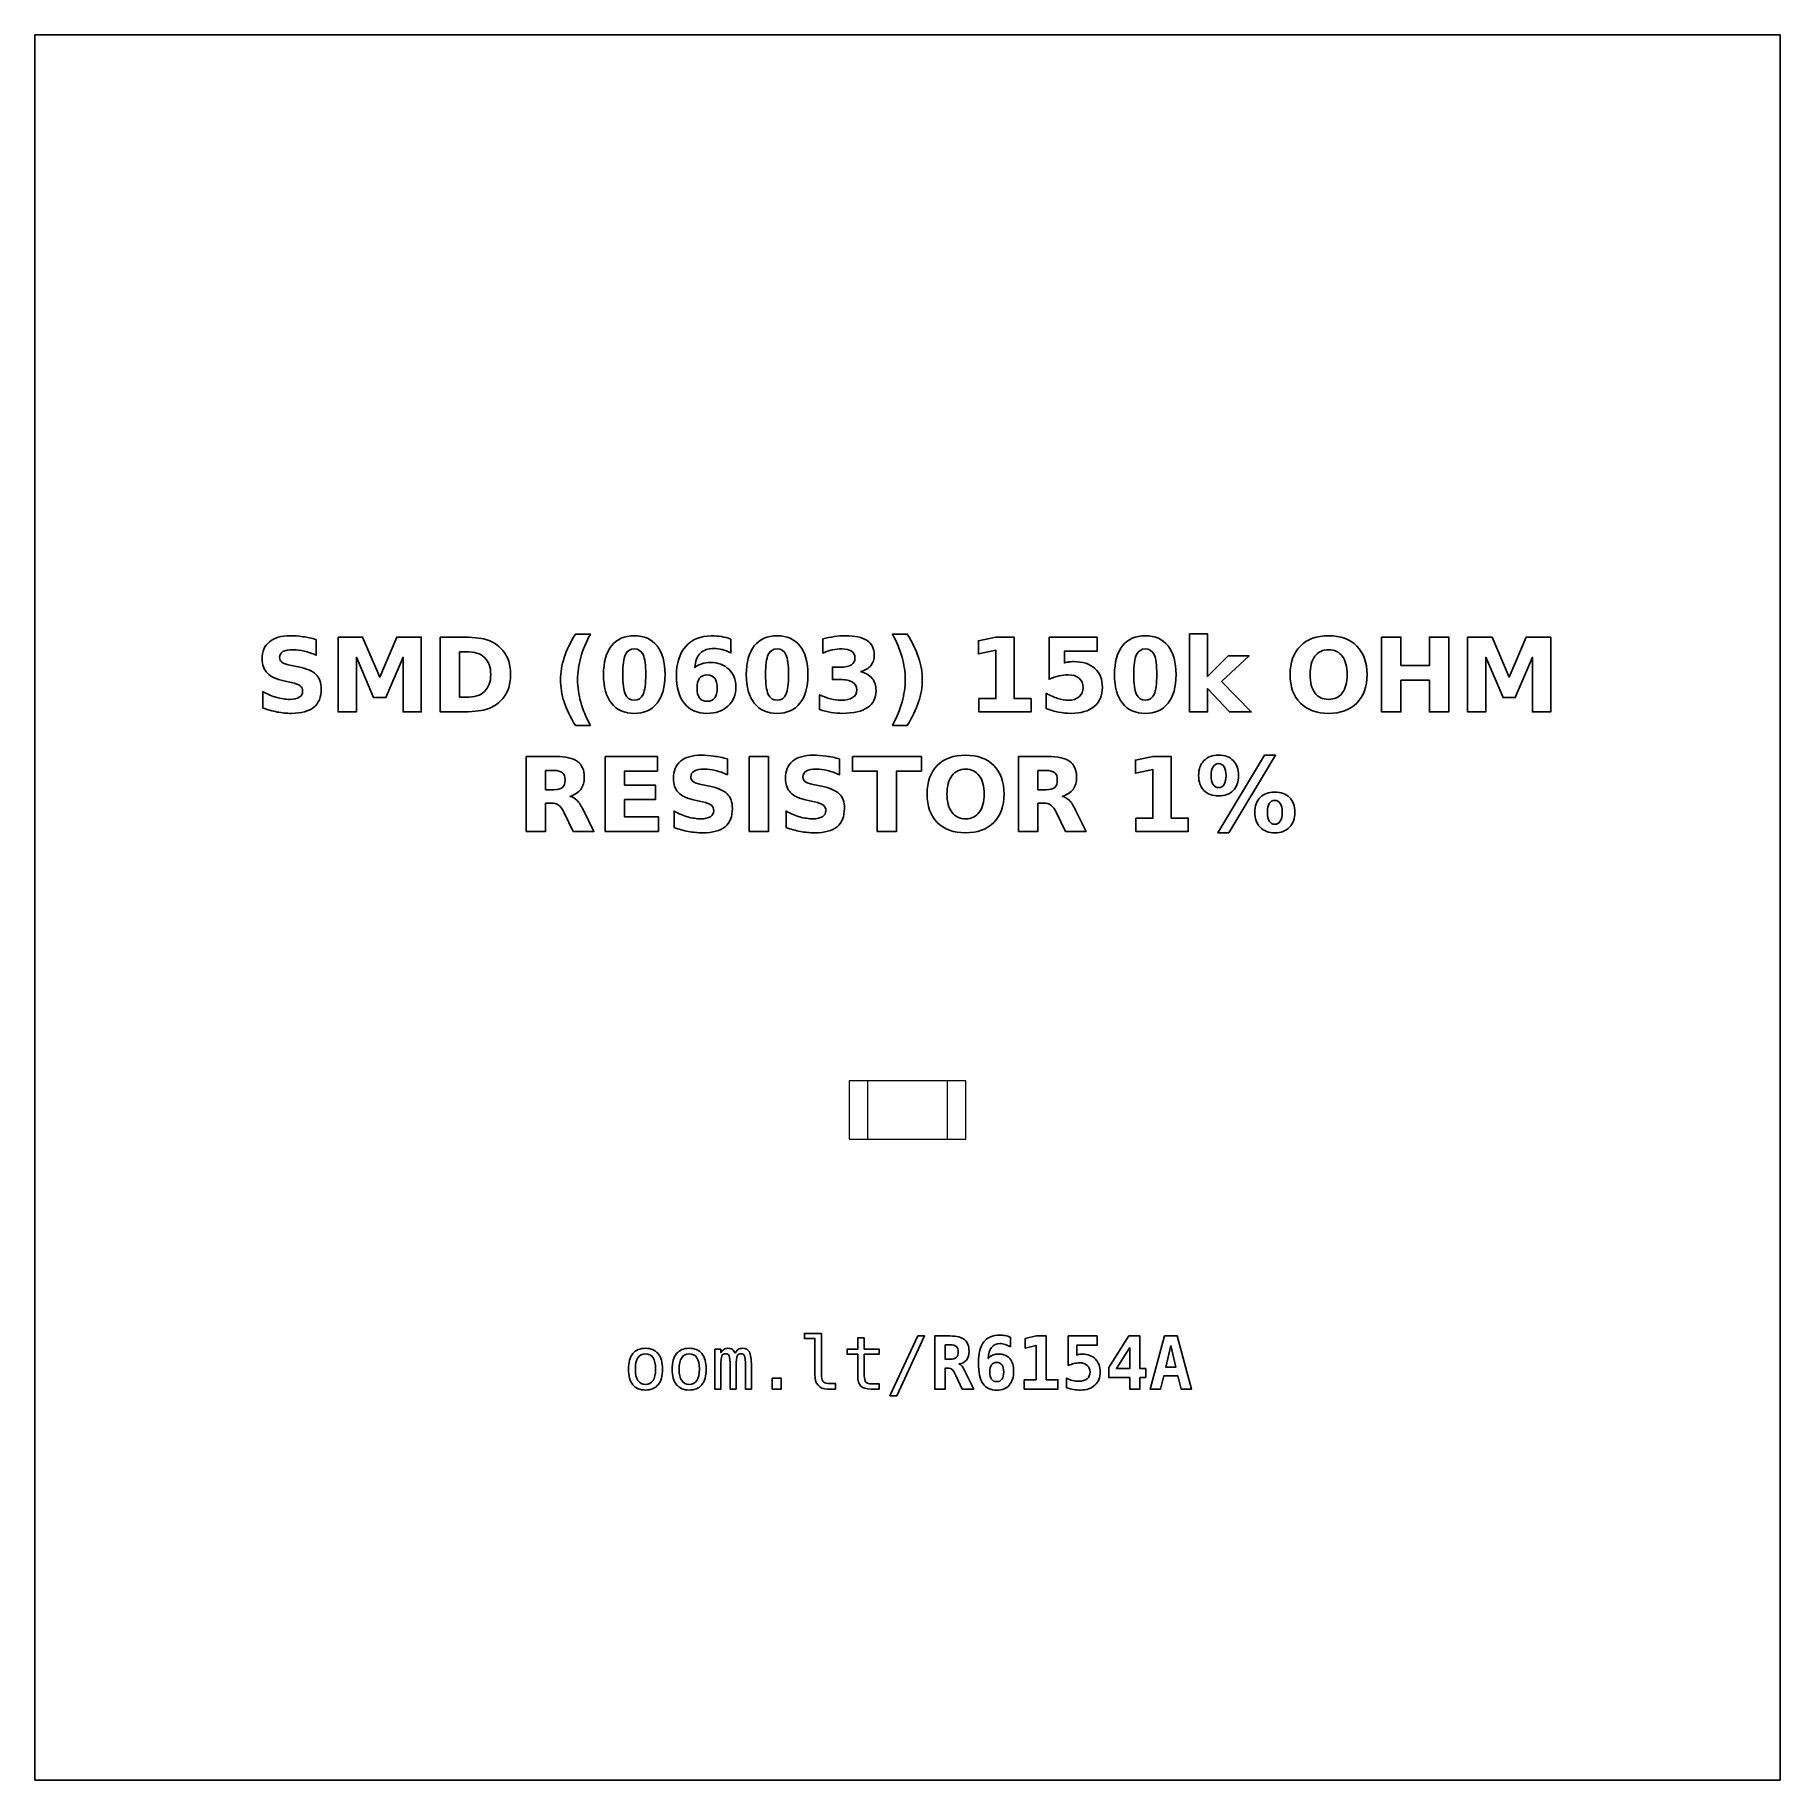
# Model space of a CAD drawing. Header units: centimetres. Extents: x -11.7 to -9.3, y -16.05 to -13.65.
import ezdxf

# ---------------------------------------------------------------- set-up
doc = ezdxf.new("R2010")
doc.units = ezdxf.units.CM
doc.header["$MEASUREMENT"] = 0
doc.layers.add('Layer 1', color=7, linetype='Continuous')

msp = doc.modelspace()

# ---------------------------------------------------------------- linework, layer by layer
at = {"layer": 'Layer 1', "color": 7}
msp.add_lwpolyline([(-11.7, -16.05), (-9.3, -16.05), (-9.3, -13.65), (-11.7, -13.65), (-11.7, -16.05)], close=True, dxfattribs=at)
at = {"layer": 'Layer 1', "color": 7, "lineweight": 9}
for points in [[(-10.58, -15.16855), (-10.42, -15.16855), (-10.42, -15.08855), (-10.58, -15.08855), (-10.58, -15.16855)], [(-10.555, -15.16855), (-10.445, -15.16855), (-10.445, -15.08855), (-10.555, -15.08855), (-10.555, -15.16855)]]:
    msp.add_lwpolyline(points, close=True, dxfattribs=at)
at = {"layer": 'Layer 1', "color": 250}
for points, knots in [([(-11.31305, -14.48139), (-11.31305, -14.48139), (-11.31305, -14.50314), (-11.31305, -14.50314), (-11.31305, -14.50314), (-11.3187, -14.50062), (-11.32422, -14.49872), (-11.32958, -14.49743), (-11.32958, -14.49743), (-11.33497, -14.49613), (-11.34005, -14.4955), (-11.34482, -14.4955), (-11.34482, -14.4955), (-11.35115, -14.4955), (-11.35585, -14.49637), (-11.35889, -14.49811), (-11.35889, -14.49811), (-11.36192, -14.49987), (-11.36343, -14.50258), (-11.36343, -14.50625), (-11.36343, -14.50625), (-11.36343, -14.509), (-11.36242, -14.51116), (-11.36037, -14.51269), (-11.36037, -14.51269), (-11.35832, -14.51422), (-11.35461, -14.51556), (-11.34922, -14.51666), (-11.34922, -14.51666), (-11.34922, -14.51666), (-11.33793, -14.51892), (-11.33793, -14.51892), (-11.33793, -14.51892), (-11.32648, -14.52123), (-11.31837, -14.52471), (-11.31355, -14.52941), (-11.31355, -14.52941), (-11.30872, -14.53409), (-11.3063, -14.54075), (-11.3063, -14.54938), (-11.3063, -14.54938), (-11.3063, -14.56074), (-11.30966, -14.56918), (-11.31639, -14.57471), (-11.31639, -14.57471), (-11.32312, -14.58023), (-11.33339, -14.58301), (-11.34722, -14.58301), (-11.34722, -14.58301), (-11.35376, -14.58301), (-11.3603, -14.5824), (-11.36686, -14.58115), (-11.36686, -14.58115), (-11.37342, -14.5799), (-11.38001, -14.57807), (-11.38657, -14.57565), (-11.38657, -14.57565), (-11.38657, -14.57565), (-11.38657, -14.55326), (-11.38657, -14.55326), (-11.38657, -14.55326), (-11.38001, -14.55674), (-11.37366, -14.55937), (-11.36752, -14.56114), (-11.36752, -14.56114), (-11.36138, -14.5629), (-11.35548, -14.56379), (-11.34979, -14.56379), (-11.34979, -14.56379), (-11.344, -14.56379), (-11.33956, -14.56283), (-11.33648, -14.5609), (-11.33648, -14.5609), (-11.33339, -14.55897), (-11.33187, -14.55622), (-11.33187, -14.55262), (-11.33187, -14.55262), (-11.33187, -14.54942), (-11.3329, -14.54693), (-11.33499, -14.54519), (-11.33499, -14.54519), (-11.33709, -14.54345), (-11.34125, -14.54188), (-11.34751, -14.54051), (-11.34751, -14.54051), (-11.34751, -14.54051), (-11.35778, -14.53823), (-11.35778, -14.53823), (-11.35778, -14.53823), (-11.36806, -14.53602), (-11.37559, -14.53252), (-11.38034, -14.52769), (-11.38034, -14.52769), (-11.38509, -14.52287), (-11.38746, -14.51636), (-11.38746, -14.5082), (-11.38746, -14.5082), (-11.38746, -14.49794), (-11.38415, -14.49006), (-11.37754, -14.48456), (-11.37754, -14.48456), (-11.37093, -14.47903), (-11.36143, -14.47628), (-11.34901, -14.47628), (-11.34901, -14.47628), (-11.34337, -14.47628), (-11.33756, -14.47671), (-11.33158, -14.47755), (-11.33158, -14.47755), (-11.32561, -14.4784), (-11.31943, -14.47967), (-11.31305, -14.48139)], [0, 0, 0, 0, 0.0357143, 0.0357143, 0.0357143, 0.0357143, 0.0714286, 0.0714286, 0.0714286, 0.0714286, 0.1071429, 0.1071429, 0.1071429, 0.1071429, 0.1428571, 0.1428571, 0.1428571, 0.1428571, 0.1785714, 0.1785714, 0.1785714, 0.1785714, 0.2142857, 0.2142857, 0.2142857, 0.2142857, 0.25, 0.25, 0.25, 0.25, 0.2857143, 0.2857143, 0.2857143, 0.2857143, 0.3214286, 0.3214286, 0.3214286, 0.3214286, 0.3571429, 0.3571429, 0.3571429, 0.3571429, 0.3928571, 0.3928571, 0.3928571, 0.3928571, 0.4285714, 0.4285714, 0.4285714, 0.4285714, 0.4642857, 0.4642857, 0.4642857, 0.4642857, 0.5, 0.5, 0.5, 0.5, 0.5357143, 0.5357143, 0.5357143, 0.5357143, 0.5714286, 0.5714286, 0.5714286, 0.5714286, 0.6071429, 0.6071429, 0.6071429, 0.6071429, 0.6428571, 0.6428571, 0.6428571, 0.6428571, 0.6785714, 0.6785714, 0.6785714, 0.6785714, 0.7142857, 0.7142857, 0.7142857, 0.7142857, 0.75, 0.75, 0.75, 0.75, 0.7857143, 0.7857143, 0.7857143, 0.7857143, 0.8214286, 0.8214286, 0.8214286, 0.8214286, 0.8571429, 0.8571429, 0.8571429, 0.8571429, 0.8928571, 0.8928571, 0.8928571, 0.8928571, 0.9285714, 0.9285714, 0.9285714, 0.9285714, 0.9642857, 0.9642857, 0.9642857, 0.9642857, 1, 1, 1, 1]), ([(-11.28302, -14.47814), (-11.28302, -14.47814), (-11.24927, -14.47814), (-11.24927, -14.47814), (-11.24927, -14.47814), (-11.24927, -14.47814), (-11.22582, -14.5332), (-11.22582, -14.5332), (-11.22582, -14.5332), (-11.22582, -14.5332), (-11.20226, -14.47814), (-11.20226, -14.47814), (-11.20226, -14.47814), (-11.20226, -14.47814), (-11.16858, -14.47814), (-11.16858, -14.47814), (-11.16858, -14.47814), (-11.16858, -14.47814), (-11.16858, -14.58101), (-11.16858, -14.58101), (-11.16858, -14.58101), (-11.16858, -14.58101), (-11.19365, -14.58101), (-11.19365, -14.58101), (-11.19365, -14.58101), (-11.19365, -14.58101), (-11.19365, -14.50577), (-11.19365, -14.50577), (-11.19365, -14.50577), (-11.19365, -14.50577), (-11.21736, -14.56123), (-11.21736, -14.56123), (-11.21736, -14.56123), (-11.21736, -14.56123), (-11.23417, -14.56123), (-11.23417, -14.56123), (-11.23417, -14.56123), (-11.23417, -14.56123), (-11.25788, -14.50577), (-11.25788, -14.50577), (-11.25788, -14.50577), (-11.25788, -14.50577), (-11.25788, -14.58101), (-11.25788, -14.58101), (-11.25788, -14.58101), (-11.25788, -14.58101), (-11.28302, -14.58101), (-11.28302, -14.58101), (-11.28302, -14.58101), (-11.28302, -14.58101), (-11.28302, -14.47814), (-11.28302, -14.47814)], [0, 0, 0, 0, 0.0769231, 0.0769231, 0.0769231, 0.0769231, 0.1538462, 0.1538462, 0.1538462, 0.1538462, 0.2307692, 0.2307692, 0.2307692, 0.2307692, 0.3076923, 0.3076923, 0.3076923, 0.3076923, 0.3846154, 0.3846154, 0.3846154, 0.3846154, 0.4615385, 0.4615385, 0.4615385, 0.4615385, 0.5384615, 0.5384615, 0.5384615, 0.5384615, 0.6153846, 0.6153846, 0.6153846, 0.6153846, 0.6923077, 0.6923077, 0.6923077, 0.6923077, 0.7692308, 0.7692308, 0.7692308, 0.7692308, 0.8461538, 0.8461538, 0.8461538, 0.8461538, 0.9230769, 0.9230769, 0.9230769, 0.9230769, 1, 1, 1, 1]), ([(-11.14259, -14.47814), (-11.14259, -14.47814), (-11.1146, -14.47814), (-11.1146, -14.47814), (-11.1146, -14.47814), (-11.09899, -14.47814), (-11.08737, -14.47925), (-11.07973, -14.48148), (-11.07973, -14.48148), (-11.07208, -14.48371), (-11.06552, -14.48748), (-11.06004, -14.49282), (-11.06004, -14.49282), (-11.05522, -14.49745), (-11.05165, -14.50281), (-11.04929, -14.50888), (-11.04929, -14.50888), (-11.04697, -14.51492), (-11.04579, -14.52179), (-11.04579, -14.52948), (-11.04579, -14.52948), (-11.04579, -14.53724), (-11.04697, -14.54416), (-11.04929, -14.55025), (-11.04929, -14.55025), (-11.05165, -14.55634), (-11.05522, -14.5617), (-11.06004, -14.56633), (-11.06004, -14.56633), (-11.06557, -14.57167), (-11.07218, -14.57544), (-11.07989, -14.57767), (-11.07989, -14.57767), (-11.08761, -14.5799), (-11.09918, -14.58101), (-11.1146, -14.58101), (-11.1146, -14.58101), (-11.1146, -14.58101), (-11.14259, -14.58101), (-11.14259, -14.58101), (-11.14259, -14.58101), (-11.14259, -14.58101), (-11.14259, -14.47814), (-11.14259, -14.47814)], [0, 0, 0, 0, 0.0909091, 0.0909091, 0.0909091, 0.0909091, 0.1818182, 0.1818182, 0.1818182, 0.1818182, 0.2727273, 0.2727273, 0.2727273, 0.2727273, 0.3636364, 0.3636364, 0.3636364, 0.3636364, 0.4545455, 0.4545455, 0.4545455, 0.4545455, 0.5454545, 0.5454545, 0.5454545, 0.5454545, 0.6363636, 0.6363636, 0.6363636, 0.6363636, 0.7272727, 0.7272727, 0.7272727, 0.7272727, 0.8181818, 0.8181818, 0.8181818, 0.8181818, 0.9090909, 0.9090909, 0.9090909, 0.9090909, 1, 1, 1, 1]), ([(-10.9361, -14.59961), (-10.9361, -14.59961), (-10.95656, -14.59961), (-10.95656, -14.59961), (-10.95656, -14.59961), (-10.96359, -14.58828), (-10.96879, -14.57748), (-10.97213, -14.56725), (-10.97213, -14.56725), (-10.97549, -14.55704), (-10.97716, -14.54691), (-10.97716, -14.53684), (-10.97716, -14.53684), (-10.97716, -14.52678), (-10.97547, -14.51659), (-10.97211, -14.50629), (-10.97211, -14.50629), (-10.96872, -14.49597), (-10.96355, -14.4852), (-10.95656, -14.47393), (-10.95656, -14.47393), (-10.95656, -14.47393), (-10.9361, -14.47393), (-10.9361, -14.47393), (-10.9361, -14.47393), (-10.94198, -14.48482), (-10.94638, -14.49547), (-10.94932, -14.50587), (-10.94932, -14.50587), (-10.95226, -14.51626), (-10.95374, -14.52654), (-10.95374, -14.5367), (-10.95374, -14.5367), (-10.95374, -14.54686), (-10.95228, -14.55714), (-10.94937, -14.56758), (-10.94937, -14.56758), (-10.94645, -14.578), (-10.94203, -14.58868), (-10.9361, -14.59961)], [0, 0, 0, 0, 0.1, 0.1, 0.1, 0.1, 0.2, 0.2, 0.2, 0.2, 0.3, 0.3, 0.3, 0.3, 0.4, 0.4, 0.4, 0.4, 0.5, 0.5, 0.5, 0.5, 0.6, 0.6, 0.6, 0.6, 0.7, 0.7, 0.7, 0.7, 0.8, 0.8, 0.8, 0.8, 0.9, 0.9, 0.9, 0.9, 1, 1, 1, 1]), ([(-10.83337, -14.52967), (-10.83337, -14.54672), (-10.83704, -14.55987), (-10.8444, -14.56913), (-10.8444, -14.56913), (-10.85174, -14.57838), (-10.86218, -14.58301), (-10.87568, -14.58301), (-10.87568, -14.58301), (-10.88923, -14.58301), (-10.89969, -14.57838), (-10.90703, -14.56913), (-10.90703, -14.56913), (-10.91439, -14.55987), (-10.91806, -14.54672), (-10.91806, -14.52967), (-10.91806, -14.52967), (-10.91806, -14.5126), (-10.91439, -14.49942), (-10.90703, -14.49016), (-10.90703, -14.49016), (-10.89969, -14.48092), (-10.88923, -14.47628), (-10.87568, -14.47628), (-10.87568, -14.47628), (-10.86218, -14.47628), (-10.85174, -14.48092), (-10.8444, -14.49016), (-10.8444, -14.49016), (-10.83704, -14.49942), (-10.83337, -14.5126), (-10.83337, -14.52967)], [0, 0, 0, 0, 0.125, 0.125, 0.125, 0.125, 0.25, 0.25, 0.25, 0.25, 0.375, 0.375, 0.375, 0.375, 0.5, 0.5, 0.5, 0.5, 0.625, 0.625, 0.625, 0.625, 0.75, 0.75, 0.75, 0.75, 0.875, 0.875, 0.875, 0.875, 1, 1, 1, 1]), ([(-10.8599, -14.52948), (-10.8599, -14.51662), (-10.8611, -14.50756), (-10.86352, -14.50229), (-10.86352, -14.50229), (-10.86592, -14.49705), (-10.86999, -14.49442), (-10.87568, -14.49442), (-10.87568, -14.49442), (-10.88137, -14.49442), (-10.88544, -14.49705), (-10.88789, -14.50229), (-10.88789, -14.50229), (-10.89031, -14.50756), (-10.89153, -14.51662), (-10.89153, -14.52948), (-10.89153, -14.52948), (-10.89153, -14.54246), (-10.89031, -14.55164), (-10.88789, -14.55695), (-10.88789, -14.55695), (-10.88544, -14.56229), (-10.88137, -14.56495), (-10.87568, -14.56495), (-10.87568, -14.56495), (-10.87004, -14.56495), (-10.86599, -14.56229), (-10.86354, -14.55695), (-10.86354, -14.55695), (-10.86112, -14.55164), (-10.8599, -14.54246), (-10.8599, -14.52948)], [0, 0, 0, 0, 0.125, 0.125, 0.125, 0.125, 0.25, 0.25, 0.25, 0.25, 0.375, 0.375, 0.375, 0.375, 0.5, 0.5, 0.5, 0.5, 0.625, 0.625, 0.625, 0.625, 0.75, 0.75, 0.75, 0.75, 0.875, 0.875, 0.875, 0.875, 1, 1, 1, 1]), ([(-10.74278, -14.48082), (-10.74278, -14.48082), (-10.74278, -14.49985), (-10.74278, -14.49985), (-10.74278, -14.49985), (-10.74715, -14.49778), (-10.75124, -14.49625), (-10.7551, -14.49526), (-10.7551, -14.49526), (-10.75896, -14.49427), (-10.76274, -14.49378), (-10.76641, -14.49378), (-10.76641, -14.49378), (-10.77432, -14.49378), (-10.78045, -14.49597), (-10.78487, -14.50037), (-10.78487, -14.50037), (-10.78927, -14.50474), (-10.79186, -14.51125), (-10.79259, -14.51989), (-10.79259, -14.51989), (-10.78956, -14.51765), (-10.78626, -14.51596), (-10.78273, -14.51483), (-10.78273, -14.51483), (-10.77921, -14.5137), (-10.77535, -14.51314), (-10.77116, -14.51314), (-10.77116, -14.51314), (-10.76065, -14.51314), (-10.75216, -14.51622), (-10.74572, -14.52238), (-10.74572, -14.52238), (-10.73925, -14.52852), (-10.73603, -14.53658), (-10.73603, -14.54656), (-10.73603, -14.54656), (-10.73603, -14.55759), (-10.73963, -14.56641), (-10.74685, -14.57306), (-10.74685, -14.57306), (-10.75404, -14.57969), (-10.76373, -14.58301), (-10.77584, -14.58301), (-10.77584, -14.58301), (-10.7892, -14.58301), (-10.79955, -14.57849), (-10.80689, -14.56946), (-10.80689, -14.56946), (-10.8142, -14.56045), (-10.81787, -14.54764), (-10.81787, -14.53106), (-10.81787, -14.53106), (-10.81787, -14.51408), (-10.81359, -14.50072), (-10.80503, -14.49101), (-10.80503, -14.49101), (-10.79645, -14.48129), (-10.78471, -14.47642), (-10.76978, -14.47642), (-10.76978, -14.47642), (-10.76505, -14.47642), (-10.76046, -14.4768), (-10.75599, -14.47753), (-10.75599, -14.47753), (-10.75155, -14.47826), (-10.74715, -14.47936), (-10.74278, -14.48082)], [0, 0, 0, 0, 0.0588235, 0.0588235, 0.0588235, 0.0588235, 0.1176471, 0.1176471, 0.1176471, 0.1176471, 0.1764706, 0.1764706, 0.1764706, 0.1764706, 0.2352941, 0.2352941, 0.2352941, 0.2352941, 0.2941176, 0.2941176, 0.2941176, 0.2941176, 0.3529412, 0.3529412, 0.3529412, 0.3529412, 0.4117647, 0.4117647, 0.4117647, 0.4117647, 0.4705882, 0.4705882, 0.4705882, 0.4705882, 0.5294118, 0.5294118, 0.5294118, 0.5294118, 0.5882353, 0.5882353, 0.5882353, 0.5882353, 0.6470588, 0.6470588, 0.6470588, 0.6470588, 0.7058824, 0.7058824, 0.7058824, 0.7058824, 0.7647059, 0.7647059, 0.7647059, 0.7647059, 0.8235294, 0.8235294, 0.8235294, 0.8235294, 0.8823529, 0.8823529, 0.8823529, 0.8823529, 0.9411765, 0.9411765, 0.9411765, 0.9411765, 1, 1, 1, 1]), ([(-10.63699, -14.52967), (-10.63699, -14.54672), (-10.64066, -14.55987), (-10.64802, -14.56913), (-10.64802, -14.56913), (-10.65536, -14.57838), (-10.6658, -14.58301), (-10.6793, -14.58301), (-10.6793, -14.58301), (-10.69285, -14.58301), (-10.70331, -14.57838), (-10.71065, -14.56913), (-10.71065, -14.56913), (-10.71801, -14.55987), (-10.72168, -14.54672), (-10.72168, -14.52967), (-10.72168, -14.52967), (-10.72168, -14.5126), (-10.71801, -14.49942), (-10.71065, -14.49016), (-10.71065, -14.49016), (-10.70331, -14.48092), (-10.69285, -14.47628), (-10.6793, -14.47628), (-10.6793, -14.47628), (-10.6658, -14.47628), (-10.65536, -14.48092), (-10.64802, -14.49016), (-10.64802, -14.49016), (-10.64066, -14.49942), (-10.63699, -14.5126), (-10.63699, -14.52967)], [0, 0, 0, 0, 0.125, 0.125, 0.125, 0.125, 0.25, 0.25, 0.25, 0.25, 0.375, 0.375, 0.375, 0.375, 0.5, 0.5, 0.5, 0.5, 0.625, 0.625, 0.625, 0.625, 0.75, 0.75, 0.75, 0.75, 0.875, 0.875, 0.875, 0.875, 1, 1, 1, 1]), ([(-10.66352, -14.52948), (-10.66352, -14.51662), (-10.66472, -14.50756), (-10.66714, -14.50229), (-10.66714, -14.50229), (-10.66954, -14.49705), (-10.67361, -14.49442), (-10.6793, -14.49442), (-10.6793, -14.49442), (-10.68499, -14.49442), (-10.68906, -14.49705), (-10.69151, -14.50229), (-10.69151, -14.50229), (-10.69393, -14.50756), (-10.69515, -14.51662), (-10.69515, -14.52948), (-10.69515, -14.52948), (-10.69515, -14.54246), (-10.69393, -14.55164), (-10.69151, -14.55695), (-10.69151, -14.55695), (-10.68906, -14.56229), (-10.68499, -14.56495), (-10.6793, -14.56495), (-10.6793, -14.56495), (-10.67366, -14.56495), (-10.66961, -14.56229), (-10.66716, -14.55695), (-10.66716, -14.55695), (-10.66474, -14.55164), (-10.66352, -14.54246), (-10.66352, -14.52948)], [0, 0, 0, 0, 0.125, 0.125, 0.125, 0.125, 0.25, 0.25, 0.25, 0.25, 0.375, 0.375, 0.375, 0.375, 0.5, 0.5, 0.5, 0.5, 0.625, 0.625, 0.625, 0.625, 0.75, 0.75, 0.75, 0.75, 0.875, 0.875, 0.875, 0.875, 1, 1, 1, 1]), ([(-10.56451, -14.52553), (-10.55759, -14.52732), (-10.5523, -14.53045), (-10.5487, -14.53487), (-10.5487, -14.53487), (-10.5451, -14.53931), (-10.54329, -14.54493), (-10.54329, -14.55178), (-10.54329, -14.55178), (-10.54329, -14.56198), (-10.5472, -14.56974), (-10.555, -14.57506), (-10.555, -14.57506), (-10.56281, -14.58035), (-10.5742, -14.58301), (-10.58918, -14.58301), (-10.58918, -14.58301), (-10.59447, -14.58301), (-10.59976, -14.58259), (-10.60508, -14.58174), (-10.60508, -14.58174), (-10.61037, -14.58089), (-10.61561, -14.5796), (-10.62081, -14.57791), (-10.62081, -14.57791), (-10.62081, -14.57791), (-10.62081, -14.55744), (-10.62081, -14.55744), (-10.62081, -14.55744), (-10.61585, -14.55991), (-10.61093, -14.5618), (-10.60604, -14.56307), (-10.60604, -14.56307), (-10.60115, -14.56431), (-10.59633, -14.56495), (-10.5916, -14.56495), (-10.5916, -14.56495), (-10.58457, -14.56495), (-10.57918, -14.56372), (-10.57544, -14.5613), (-10.57544, -14.5613), (-10.5717, -14.55886), (-10.56982, -14.55538), (-10.56982, -14.55081), (-10.56982, -14.55081), (-10.56982, -14.54613), (-10.57175, -14.54258), (-10.57558, -14.54018), (-10.57558, -14.54018), (-10.57942, -14.53776), (-10.58508, -14.53656), (-10.59256, -14.53656), (-10.59256, -14.53656), (-10.59256, -14.53656), (-10.60317, -14.53656), (-10.60317, -14.53656), (-10.60317, -14.53656), (-10.60317, -14.53656), (-10.60317, -14.51946), (-10.60317, -14.51946), (-10.60317, -14.51946), (-10.60317, -14.51946), (-10.59202, -14.51946), (-10.59202, -14.51946), (-10.59202, -14.51946), (-10.58534, -14.51946), (-10.5804, -14.51843), (-10.57714, -14.51633), (-10.57714, -14.51633), (-10.57387, -14.51424), (-10.57224, -14.51107), (-10.57224, -14.50681), (-10.57224, -14.50681), (-10.57224, -14.50286), (-10.57382, -14.4998), (-10.57699, -14.49766), (-10.57699, -14.49766), (-10.58017, -14.4955), (-10.58464, -14.49442), (-10.59042, -14.49442), (-10.59042, -14.49442), (-10.5947, -14.49442), (-10.59901, -14.49489), (-10.60338, -14.49585), (-10.60338, -14.49585), (-10.60773, -14.49681), (-10.61206, -14.49825), (-10.61639, -14.50013), (-10.61639, -14.50013), (-10.61639, -14.50013), (-10.61639, -14.4807), (-10.61639, -14.4807), (-10.61639, -14.4807), (-10.61114, -14.47922), (-10.60597, -14.47812), (-10.60082, -14.47739), (-10.60082, -14.47739), (-10.59567, -14.47666), (-10.59064, -14.47628), (-10.58567, -14.47628), (-10.58567, -14.47628), (-10.57231, -14.47628), (-10.5623, -14.47847), (-10.55566, -14.48287), (-10.55566, -14.48287), (-10.54903, -14.48724), (-10.54572, -14.49385), (-10.54572, -14.50267), (-10.54572, -14.50267), (-10.54572, -14.50867), (-10.54729, -14.51361), (-10.55047, -14.51744), (-10.55047, -14.51744), (-10.55364, -14.52127), (-10.55832, -14.52398), (-10.56451, -14.52553)], [0, 0, 0, 0, 0.0344828, 0.0344828, 0.0344828, 0.0344828, 0.0689655, 0.0689655, 0.0689655, 0.0689655, 0.1034483, 0.1034483, 0.1034483, 0.1034483, 0.137931, 0.137931, 0.137931, 0.137931, 0.1724138, 0.1724138, 0.1724138, 0.1724138, 0.2068966, 0.2068966, 0.2068966, 0.2068966, 0.2413793, 0.2413793, 0.2413793, 0.2413793, 0.2758621, 0.2758621, 0.2758621, 0.2758621, 0.3103448, 0.3103448, 0.3103448, 0.3103448, 0.3448276, 0.3448276, 0.3448276, 0.3448276, 0.3793103, 0.3793103, 0.3793103, 0.3793103, 0.4137931, 0.4137931, 0.4137931, 0.4137931, 0.4482759, 0.4482759, 0.4482759, 0.4482759, 0.4827586, 0.4827586, 0.4827586, 0.4827586, 0.5172414, 0.5172414, 0.5172414, 0.5172414, 0.5517241, 0.5517241, 0.5517241, 0.5517241, 0.5862069, 0.5862069, 0.5862069, 0.5862069, 0.6206897, 0.6206897, 0.6206897, 0.6206897, 0.6551724, 0.6551724, 0.6551724, 0.6551724, 0.6896552, 0.6896552, 0.6896552, 0.6896552, 0.7241379, 0.7241379, 0.7241379, 0.7241379, 0.7586207, 0.7586207, 0.7586207, 0.7586207, 0.7931034, 0.7931034, 0.7931034, 0.7931034, 0.8275862, 0.8275862, 0.8275862, 0.8275862, 0.862069, 0.862069, 0.862069, 0.862069, 0.8965517, 0.8965517, 0.8965517, 0.8965517, 0.9310345, 0.9310345, 0.9310345, 0.9310345, 0.9655172, 0.9655172, 0.9655172, 0.9655172, 1, 1, 1, 1]), ([(-10.52076, -14.59961), (-10.51488, -14.58868), (-10.51046, -14.578), (-10.50752, -14.56758), (-10.50752, -14.56758), (-10.50458, -14.55714), (-10.50312, -14.54686), (-10.50312, -14.5367), (-10.50312, -14.5367), (-10.50312, -14.52654), (-10.50458, -14.51626), (-10.50752, -14.50587), (-10.50752, -14.50587), (-10.51046, -14.49547), (-10.51488, -14.48482), (-10.52076, -14.47393), (-10.52076, -14.47393), (-10.52076, -14.47393), (-10.5003, -14.47393), (-10.5003, -14.47393), (-10.5003, -14.47393), (-10.49332, -14.4852), (-10.48814, -14.49597), (-10.48475, -14.50629), (-10.48475, -14.50629), (-10.48139, -14.51659), (-10.4797, -14.52678), (-10.4797, -14.53684), (-10.4797, -14.53684), (-10.4797, -14.54691), (-10.48137, -14.55704), (-10.48473, -14.56725), (-10.48473, -14.56725), (-10.48807, -14.57748), (-10.49327, -14.58828), (-10.5003, -14.59961), (-10.5003, -14.59961), (-10.5003, -14.59961), (-10.52076, -14.59961), (-10.52076, -14.59961)], [0, 0, 0, 0, 0.1, 0.1, 0.1, 0.1, 0.2, 0.2, 0.2, 0.2, 0.3, 0.3, 0.3, 0.3, 0.4, 0.4, 0.4, 0.4, 0.5, 0.5, 0.5, 0.5, 0.6, 0.6, 0.6, 0.6, 0.7, 0.7, 0.7, 0.7, 0.8, 0.8, 0.8, 0.8, 0.9, 0.9, 0.9, 0.9, 1, 1, 1, 1]), ([(-10.4019, -14.56269), (-10.4019, -14.56269), (-10.37847, -14.56269), (-10.37847, -14.56269), (-10.37847, -14.56269), (-10.37847, -14.56269), (-10.37847, -14.4962), (-10.37847, -14.4962), (-10.37847, -14.4962), (-10.37847, -14.4962), (-10.40251, -14.50117), (-10.40251, -14.50117), (-10.40251, -14.50117), (-10.40251, -14.50117), (-10.40251, -14.4831), (-10.40251, -14.4831), (-10.40251, -14.4831), (-10.40251, -14.4831), (-10.37861, -14.47814), (-10.37861, -14.47814), (-10.37861, -14.47814), (-10.37861, -14.47814), (-10.3534, -14.47814), (-10.3534, -14.47814), (-10.3534, -14.47814), (-10.3534, -14.47814), (-10.3534, -14.56269), (-10.3534, -14.56269), (-10.3534, -14.56269), (-10.3534, -14.56269), (-10.32998, -14.56269), (-10.32998, -14.56269), (-10.32998, -14.56269), (-10.32998, -14.56269), (-10.32998, -14.58101), (-10.32998, -14.58101), (-10.32998, -14.58101), (-10.32998, -14.58101), (-10.4019, -14.58101), (-10.4019, -14.58101), (-10.4019, -14.58101), (-10.4019, -14.58101), (-10.4019, -14.56269), (-10.4019, -14.56269)], [0, 0, 0, 0, 0.0909091, 0.0909091, 0.0909091, 0.0909091, 0.1818182, 0.1818182, 0.1818182, 0.1818182, 0.2727273, 0.2727273, 0.2727273, 0.2727273, 0.3636364, 0.3636364, 0.3636364, 0.3636364, 0.4545455, 0.4545455, 0.4545455, 0.4545455, 0.5454545, 0.5454545, 0.5454545, 0.5454545, 0.6363636, 0.6363636, 0.6363636, 0.6363636, 0.7272727, 0.7272727, 0.7272727, 0.7272727, 0.8181818, 0.8181818, 0.8181818, 0.8181818, 0.9090909, 0.9090909, 0.9090909, 0.9090909, 1, 1, 1, 1]), ([(-10.30528, -14.47814), (-10.30528, -14.47814), (-10.23934, -14.47814), (-10.23934, -14.47814), (-10.23934, -14.47814), (-10.23934, -14.47814), (-10.23934, -14.49764), (-10.23934, -14.49764), (-10.23934, -14.49764), (-10.23934, -14.49764), (-10.28414, -14.49764), (-10.28414, -14.49764), (-10.28414, -14.49764), (-10.28414, -14.49764), (-10.28414, -14.51356), (-10.28414, -14.51356), (-10.28414, -14.51356), (-10.28212, -14.51302), (-10.28009, -14.5126), (-10.27805, -14.51229), (-10.27805, -14.51229), (-10.276, -14.51198), (-10.27386, -14.51184), (-10.27167, -14.51184), (-10.27167, -14.51184), (-10.25912, -14.51184), (-10.24936, -14.51497), (-10.24237, -14.52125), (-10.24237, -14.52125), (-10.23539, -14.52751), (-10.23191, -14.53625), (-10.23191, -14.54745), (-10.23191, -14.54745), (-10.23191, -14.55857), (-10.23572, -14.56728), (-10.24331, -14.57358), (-10.24331, -14.57358), (-10.25091, -14.57986), (-10.26147, -14.58301), (-10.27497, -14.58301), (-10.27497, -14.58301), (-10.2808, -14.58301), (-10.28659, -14.58244), (-10.2923, -14.58132), (-10.2923, -14.58132), (-10.29802, -14.58019), (-10.30371, -14.57849), (-10.30935, -14.57619), (-10.30935, -14.57619), (-10.30935, -14.57619), (-10.30935, -14.5553), (-10.30935, -14.5553), (-10.30935, -14.5553), (-10.30375, -14.55853), (-10.29844, -14.56093), (-10.29341, -14.56252), (-10.29341, -14.56252), (-10.28837, -14.56415), (-10.28362, -14.56495), (-10.27918, -14.56495), (-10.27918, -14.56495), (-10.27273, -14.56495), (-10.26768, -14.56337), (-10.26398, -14.56022), (-10.26398, -14.56022), (-10.26029, -14.55709), (-10.25843, -14.55284), (-10.25843, -14.54745), (-10.25843, -14.54745), (-10.25843, -14.54204), (-10.26029, -14.53778), (-10.26398, -14.53466), (-10.26398, -14.53466), (-10.26768, -14.53153), (-10.27273, -14.52998), (-10.27918, -14.52998), (-10.27918, -14.52998), (-10.28299, -14.52998), (-10.28706, -14.53047), (-10.29136, -14.53146), (-10.29136, -14.53146), (-10.29569, -14.53244), (-10.30032, -14.53397), (-10.30528, -14.53604), (-10.30528, -14.53604), (-10.30528, -14.53604), (-10.30528, -14.47814), (-10.30528, -14.47814)], [0, 0, 0, 0, 0.0454545, 0.0454545, 0.0454545, 0.0454545, 0.0909091, 0.0909091, 0.0909091, 0.0909091, 0.1363636, 0.1363636, 0.1363636, 0.1363636, 0.1818182, 0.1818182, 0.1818182, 0.1818182, 0.2272727, 0.2272727, 0.2272727, 0.2272727, 0.2727273, 0.2727273, 0.2727273, 0.2727273, 0.3181818, 0.3181818, 0.3181818, 0.3181818, 0.3636364, 0.3636364, 0.3636364, 0.3636364, 0.4090909, 0.4090909, 0.4090909, 0.4090909, 0.4545455, 0.4545455, 0.4545455, 0.4545455, 0.5, 0.5, 0.5, 0.5, 0.5454545, 0.5454545, 0.5454545, 0.5454545, 0.5909091, 0.5909091, 0.5909091, 0.5909091, 0.6363636, 0.6363636, 0.6363636, 0.6363636, 0.6818182, 0.6818182, 0.6818182, 0.6818182, 0.7272727, 0.7272727, 0.7272727, 0.7272727, 0.7727273, 0.7727273, 0.7727273, 0.7727273, 0.8181818, 0.8181818, 0.8181818, 0.8181818, 0.8636364, 0.8636364, 0.8636364, 0.8636364, 0.9090909, 0.9090909, 0.9090909, 0.9090909, 0.9545455, 0.9545455, 0.9545455, 0.9545455, 1, 1, 1, 1]), ([(-10.13061, -14.52967), (-10.13061, -14.54672), (-10.13428, -14.55987), (-10.14164, -14.56913), (-10.14164, -14.56913), (-10.14898, -14.57838), (-10.15942, -14.58301), (-10.17292, -14.58301), (-10.17292, -14.58301), (-10.18647, -14.58301), (-10.19693, -14.57838), (-10.20427, -14.56913), (-10.20427, -14.56913), (-10.21163, -14.55987), (-10.2153, -14.54672), (-10.2153, -14.52967), (-10.2153, -14.52967), (-10.2153, -14.5126), (-10.21163, -14.49942), (-10.20427, -14.49016), (-10.20427, -14.49016), (-10.19693, -14.48092), (-10.18647, -14.47628), (-10.17292, -14.47628), (-10.17292, -14.47628), (-10.15942, -14.47628), (-10.14898, -14.48092), (-10.14164, -14.49016), (-10.14164, -14.49016), (-10.13428, -14.49942), (-10.13061, -14.5126), (-10.13061, -14.52967)], [0, 0, 0, 0, 0.125, 0.125, 0.125, 0.125, 0.25, 0.25, 0.25, 0.25, 0.375, 0.375, 0.375, 0.375, 0.5, 0.5, 0.5, 0.5, 0.625, 0.625, 0.625, 0.625, 0.75, 0.75, 0.75, 0.75, 0.875, 0.875, 0.875, 0.875, 1, 1, 1, 1]), ([(-10.15714, -14.52948), (-10.15714, -14.51662), (-10.15834, -14.50756), (-10.16076, -14.50229), (-10.16076, -14.50229), (-10.16316, -14.49705), (-10.16723, -14.49442), (-10.17292, -14.49442), (-10.17292, -14.49442), (-10.17861, -14.49442), (-10.18268, -14.49705), (-10.18513, -14.50229), (-10.18513, -14.50229), (-10.18755, -14.50756), (-10.18877, -14.51662), (-10.18877, -14.52948), (-10.18877, -14.52948), (-10.18877, -14.54246), (-10.18755, -14.55164), (-10.18513, -14.55695), (-10.18513, -14.55695), (-10.18268, -14.56229), (-10.17861, -14.56495), (-10.17292, -14.56495), (-10.17292, -14.56495), (-10.16728, -14.56495), (-10.16323, -14.56229), (-10.16078, -14.55695), (-10.16078, -14.55695), (-10.15836, -14.55164), (-10.15714, -14.54246), (-10.15714, -14.52948)], [0, 0, 0, 0, 0.125, 0.125, 0.125, 0.125, 0.25, 0.25, 0.25, 0.25, 0.375, 0.375, 0.375, 0.375, 0.5, 0.5, 0.5, 0.5, 0.625, 0.625, 0.625, 0.625, 0.75, 0.75, 0.75, 0.75, 0.875, 0.875, 0.875, 0.875, 1, 1, 1, 1]), ([(-10.11201, -14.47379), (-10.11201, -14.47379), (-10.08734, -14.47379), (-10.08734, -14.47379), (-10.08734, -14.47379), (-10.08734, -14.47379), (-10.08734, -14.53216), (-10.08734, -14.53216), (-10.08734, -14.53216), (-10.08734, -14.53216), (-10.05895, -14.50385), (-10.05895, -14.50385), (-10.05895, -14.50385), (-10.05895, -14.50385), (-10.03028, -14.50385), (-10.03028, -14.50385), (-10.03028, -14.50385), (-10.03028, -14.50385), (-10.06798, -14.53926), (-10.06798, -14.53926), (-10.06798, -14.53926), (-10.06798, -14.53926), (-10.02732, -14.58101), (-10.02732, -14.58101), (-10.02732, -14.58101), (-10.02732, -14.58101), (-10.05723, -14.58101), (-10.05723, -14.58101), (-10.05723, -14.58101), (-10.05723, -14.58101), (-10.08734, -14.54884), (-10.08734, -14.54884), (-10.08734, -14.54884), (-10.08734, -14.54884), (-10.08734, -14.58101), (-10.08734, -14.58101), (-10.08734, -14.58101), (-10.08734, -14.58101), (-10.11201, -14.58101), (-10.11201, -14.58101), (-10.11201, -14.58101), (-10.11201, -14.58101), (-10.11201, -14.47379), (-10.11201, -14.47379)], [0, 0, 0, 0, 0.0909091, 0.0909091, 0.0909091, 0.0909091, 0.1818182, 0.1818182, 0.1818182, 0.1818182, 0.2727273, 0.2727273, 0.2727273, 0.2727273, 0.3636364, 0.3636364, 0.3636364, 0.3636364, 0.4545455, 0.4545455, 0.4545455, 0.4545455, 0.5454545, 0.5454545, 0.5454545, 0.5454545, 0.6363636, 0.6363636, 0.6363636, 0.6363636, 0.7272727, 0.7272727, 0.7272727, 0.7272727, 0.8181818, 0.8181818, 0.8181818, 0.8181818, 0.9090909, 0.9090909, 0.9090909, 0.9090909, 1, 1, 1, 1]), ([(-9.92094, -14.47628), (-9.90441, -14.47628), (-9.89145, -14.48101), (-9.88209, -14.49049), (-9.88209, -14.49049), (-9.87271, -14.49994), (-9.86803, -14.51299), (-9.86803, -14.52967), (-9.86803, -14.52967), (-9.86803, -14.5463), (-9.87271, -14.55935), (-9.88209, -14.5688), (-9.88209, -14.5688), (-9.89145, -14.57828), (-9.90441, -14.58301), (-9.92094, -14.58301), (-9.92094, -14.58301), (-9.93743, -14.58301), (-9.95036, -14.57828), (-9.95977, -14.5688), (-9.95977, -14.5688), (-9.96915, -14.55935), (-9.97386, -14.5463), (-9.97386, -14.52967), (-9.97386, -14.52967), (-9.97386, -14.51299), (-9.96915, -14.49994), (-9.95977, -14.49049), (-9.95977, -14.49049), (-9.95036, -14.48101), (-9.93743, -14.47628), (-9.92094, -14.47628)], [0, 0, 0, 0, 0.125, 0.125, 0.125, 0.125, 0.25, 0.25, 0.25, 0.25, 0.375, 0.375, 0.375, 0.375, 0.5, 0.5, 0.5, 0.5, 0.625, 0.625, 0.625, 0.625, 0.75, 0.75, 0.75, 0.75, 0.875, 0.875, 0.875, 0.875, 1, 1, 1, 1]), ([(-9.92094, -14.4955), (-9.92903, -14.4955), (-9.93529, -14.49848), (-9.93976, -14.50446), (-9.93976, -14.50446), (-9.9442, -14.51043), (-9.94644, -14.51883), (-9.94644, -14.52967), (-9.94644, -14.52967), (-9.94644, -14.54049), (-9.9442, -14.54886), (-9.93976, -14.55483), (-9.93976, -14.55483), (-9.93529, -14.56081), (-9.92903, -14.56379), (-9.92094, -14.56379), (-9.92094, -14.56379), (-9.9128, -14.56379), (-9.90653, -14.56081), (-9.90206, -14.55483), (-9.90206, -14.55483), (-9.89761, -14.54886), (-9.89538, -14.54049), (-9.89538, -14.52967), (-9.89538, -14.52967), (-9.89538, -14.51883), (-9.89761, -14.51043), (-9.90206, -14.50446), (-9.90206, -14.50446), (-9.90653, -14.49848), (-9.9128, -14.4955), (-9.92094, -14.4955)], [0, 0, 0, 0, 0.125, 0.125, 0.125, 0.125, 0.25, 0.25, 0.25, 0.25, 0.375, 0.375, 0.375, 0.375, 0.5, 0.5, 0.5, 0.5, 0.625, 0.625, 0.625, 0.625, 0.75, 0.75, 0.75, 0.75, 0.875, 0.875, 0.875, 0.875, 1, 1, 1, 1]), ([(-9.84796, -14.47814), (-9.84796, -14.47814), (-9.82143, -14.47814), (-9.82143, -14.47814), (-9.82143, -14.47814), (-9.82143, -14.47814), (-9.82143, -14.51735), (-9.82143, -14.51735), (-9.82143, -14.51735), (-9.82143, -14.51735), (-9.7823, -14.51735), (-9.7823, -14.51735), (-9.7823, -14.51735), (-9.7823, -14.51735), (-9.7823, -14.47814), (-9.7823, -14.47814), (-9.7823, -14.47814), (-9.7823, -14.47814), (-9.75577, -14.47814), (-9.75577, -14.47814), (-9.75577, -14.47814), (-9.75577, -14.47814), (-9.75577, -14.58101), (-9.75577, -14.58101), (-9.75577, -14.58101), (-9.75577, -14.58101), (-9.7823, -14.58101), (-9.7823, -14.58101), (-9.7823, -14.58101), (-9.7823, -14.58101), (-9.7823, -14.53741), (-9.7823, -14.53741), (-9.7823, -14.53741), (-9.7823, -14.53741), (-9.82143, -14.53741), (-9.82143, -14.53741), (-9.82143, -14.53741), (-9.82143, -14.53741), (-9.82143, -14.58101), (-9.82143, -14.58101), (-9.82143, -14.58101), (-9.82143, -14.58101), (-9.84796, -14.58101), (-9.84796, -14.58101), (-9.84796, -14.58101), (-9.84796, -14.58101), (-9.84796, -14.47814), (-9.84796, -14.47814)], [0, 0, 0, 0, 0.0833333, 0.0833333, 0.0833333, 0.0833333, 0.1666667, 0.1666667, 0.1666667, 0.1666667, 0.25, 0.25, 0.25, 0.25, 0.3333333, 0.3333333, 0.3333333, 0.3333333, 0.4166667, 0.4166667, 0.4166667, 0.4166667, 0.5, 0.5, 0.5, 0.5, 0.5833333, 0.5833333, 0.5833333, 0.5833333, 0.6666667, 0.6666667, 0.6666667, 0.6666667, 0.75, 0.75, 0.75, 0.75, 0.8333333, 0.8333333, 0.8333333, 0.8333333, 0.9166667, 0.9166667, 0.9166667, 0.9166667, 1, 1, 1, 1]), ([(-9.72987, -14.47814), (-9.72987, -14.47814), (-9.69612, -14.47814), (-9.69612, -14.47814), (-9.69612, -14.47814), (-9.69612, -14.47814), (-9.67267, -14.5332), (-9.67267, -14.5332), (-9.67267, -14.5332), (-9.67267, -14.5332), (-9.64911, -14.47814), (-9.64911, -14.47814), (-9.64911, -14.47814), (-9.64911, -14.47814), (-9.61543, -14.47814), (-9.61543, -14.47814), (-9.61543, -14.47814), (-9.61543, -14.47814), (-9.61543, -14.58101), (-9.61543, -14.58101), (-9.61543, -14.58101), (-9.61543, -14.58101), (-9.6405, -14.58101), (-9.6405, -14.58101), (-9.6405, -14.58101), (-9.6405, -14.58101), (-9.6405, -14.50577), (-9.6405, -14.50577), (-9.6405, -14.50577), (-9.6405, -14.50577), (-9.66421, -14.56123), (-9.66421, -14.56123), (-9.66421, -14.56123), (-9.66421, -14.56123), (-9.68102, -14.56123), (-9.68102, -14.56123), (-9.68102, -14.56123), (-9.68102, -14.56123), (-9.70473, -14.50577), (-9.70473, -14.50577), (-9.70473, -14.50577), (-9.70473, -14.50577), (-9.70473, -14.58101), (-9.70473, -14.58101), (-9.70473, -14.58101), (-9.70473, -14.58101), (-9.72987, -14.58101), (-9.72987, -14.58101), (-9.72987, -14.58101), (-9.72987, -14.58101), (-9.72987, -14.47814), (-9.72987, -14.47814)], [0, 0, 0, 0, 0.0769231, 0.0769231, 0.0769231, 0.0769231, 0.1538462, 0.1538462, 0.1538462, 0.1538462, 0.2307692, 0.2307692, 0.2307692, 0.2307692, 0.3076923, 0.3076923, 0.3076923, 0.3076923, 0.3846154, 0.3846154, 0.3846154, 0.3846154, 0.4615385, 0.4615385, 0.4615385, 0.4615385, 0.5384615, 0.5384615, 0.5384615, 0.5384615, 0.6153846, 0.6153846, 0.6153846, 0.6153846, 0.6923077, 0.6923077, 0.6923077, 0.6923077, 0.7692308, 0.7692308, 0.7692308, 0.7692308, 0.8461538, 0.8461538, 0.8461538, 0.8461538, 0.9230769, 0.9230769, 0.9230769, 0.9230769, 1, 1, 1, 1]), ([(-11.11606, -14.4982), (-11.11606, -14.4982), (-11.11606, -14.56095), (-11.11606, -14.56095), (-11.11606, -14.56095), (-11.11606, -14.56095), (-11.10656, -14.56095), (-11.10656, -14.56095), (-11.10656, -14.56095), (-11.09572, -14.56095), (-11.08744, -14.55827), (-11.08173, -14.55288), (-11.08173, -14.55288), (-11.07601, -14.54752), (-11.07314, -14.53971), (-11.07314, -14.52948), (-11.07314, -14.52948), (-11.07314, -14.51927), (-11.07599, -14.51151), (-11.08168, -14.5062), (-11.08168, -14.5062), (-11.08737, -14.50086), (-11.09567, -14.4982), (-11.10656, -14.4982), (-11.10656, -14.4982), (-11.10656, -14.4982), (-11.11606, -14.4982), (-11.11606, -14.4982)], [0, 0, 0, 0, 0.1428571, 0.1428571, 0.1428571, 0.1428571, 0.2857143, 0.2857143, 0.2857143, 0.2857143, 0.4285714, 0.4285714, 0.4285714, 0.4285714, 0.5714286, 0.5714286, 0.5714286, 0.5714286, 0.7142857, 0.7142857, 0.7142857, 0.7142857, 0.8571429, 0.8571429, 0.8571429, 0.8571429, 1, 1, 1, 1]), ([(-10.77556, -14.53023), (-10.78022, -14.53023), (-10.7837, -14.53174), (-10.786, -14.53475), (-10.786, -14.53475), (-10.78833, -14.53776), (-10.78948, -14.54228), (-10.78948, -14.54827), (-10.78948, -14.54827), (-10.78948, -14.55429), (-10.78833, -14.55881), (-10.786, -14.56182), (-10.786, -14.56182), (-10.7837, -14.56483), (-10.78022, -14.56633), (-10.77556, -14.56633), (-10.77556, -14.56633), (-10.77088, -14.56633), (-10.76738, -14.56483), (-10.76507, -14.56182), (-10.76507, -14.56182), (-10.76274, -14.55881), (-10.76159, -14.55429), (-10.76159, -14.54827), (-10.76159, -14.54827), (-10.76159, -14.54228), (-10.76274, -14.53776), (-10.76507, -14.53475), (-10.76507, -14.53475), (-10.76738, -14.53174), (-10.77088, -14.53023), (-10.77556, -14.53023)], [0, 0, 0, 0, 0.125, 0.125, 0.125, 0.125, 0.25, 0.25, 0.25, 0.25, 0.375, 0.375, 0.375, 0.375, 0.5, 0.5, 0.5, 0.5, 0.625, 0.625, 0.625, 0.625, 0.75, 0.75, 0.75, 0.75, 0.875, 0.875, 0.875, 0.875, 1, 1, 1, 1]), ([(-10.9977, -14.70634), (-10.9977, -14.70634), (-10.9977, -14.74526), (-10.9977, -14.74526), (-10.9977, -14.74526), (-10.9977, -14.74526), (-11.02423, -14.74526), (-11.02423, -14.74526), (-11.02423, -14.74526), (-11.02423, -14.74526), (-11.02423, -14.64239), (-11.02423, -14.64239), (-11.02423, -14.64239), (-11.02423, -14.64239), (-10.98371, -14.64239), (-10.98371, -14.64239), (-10.98371, -14.64239), (-10.97016, -14.64239), (-10.96021, -14.64467), (-10.95391, -14.64921), (-10.95391, -14.64921), (-10.94759, -14.65375), (-10.94443, -14.66095), (-10.94443, -14.67078), (-10.94443, -14.67078), (-10.94443, -14.67757), (-10.94608, -14.68317), (-10.94935, -14.68752), (-10.94935, -14.68752), (-10.95264, -14.6919), (-10.9576, -14.69512), (-10.96421, -14.69717), (-10.96421, -14.69717), (-10.96059, -14.69801), (-10.95732, -14.69987), (-10.95445, -14.70279), (-10.95445, -14.70279), (-10.95158, -14.7057), (-10.94869, -14.71012), (-10.94575, -14.71605), (-10.94575, -14.71605), (-10.94575, -14.71605), (-10.93133, -14.74526), (-10.93133, -14.74526), (-10.93133, -14.74526), (-10.93133, -14.74526), (-10.9596, -14.74526), (-10.9596, -14.74526), (-10.9596, -14.74526), (-10.9596, -14.74526), (-10.97214, -14.7197), (-10.97214, -14.7197), (-10.97214, -14.7197), (-10.97465, -14.71457), (-10.97722, -14.71104), (-10.97983, -14.70916), (-10.97983, -14.70916), (-10.98242, -14.70728), (-10.98587, -14.70634), (-10.9902, -14.70634), (-10.9902, -14.70634), (-10.9902, -14.70634), (-10.9977, -14.70634), (-10.9977, -14.70634)], [0, 0, 0, 0, 0.0625, 0.0625, 0.0625, 0.0625, 0.125, 0.125, 0.125, 0.125, 0.1875, 0.1875, 0.1875, 0.1875, 0.25, 0.25, 0.25, 0.25, 0.3125, 0.3125, 0.3125, 0.3125, 0.375, 0.375, 0.375, 0.375, 0.4375, 0.4375, 0.4375, 0.4375, 0.5, 0.5, 0.5, 0.5, 0.5625, 0.5625, 0.5625, 0.5625, 0.625, 0.625, 0.625, 0.625, 0.6875, 0.6875, 0.6875, 0.6875, 0.75, 0.75, 0.75, 0.75, 0.8125, 0.8125, 0.8125, 0.8125, 0.875, 0.875, 0.875, 0.875, 0.9375, 0.9375, 0.9375, 0.9375, 1, 1, 1, 1]), ([(-10.98653, -14.68802), (-10.98098, -14.68802), (-10.97698, -14.68698), (-10.97458, -14.68491), (-10.97458, -14.68491), (-10.97216, -14.68284), (-10.97096, -14.67943), (-10.97096, -14.6747), (-10.97096, -14.6747), (-10.97096, -14.67002), (-10.97216, -14.66666), (-10.97458, -14.66464), (-10.97458, -14.66464), (-10.97698, -14.66262), (-10.98098, -14.66161), (-10.98653, -14.66161), (-10.98653, -14.66161), (-10.98653, -14.66161), (-10.9977, -14.66161), (-10.9977, -14.66161), (-10.9977, -14.66161), (-10.9977, -14.66161), (-10.9977, -14.68802), (-10.9977, -14.68802), (-10.9977, -14.68802), (-10.9977, -14.68802), (-10.98653, -14.68802), (-10.98653, -14.68802)], [0, 0, 0, 0, 0.1428571, 0.1428571, 0.1428571, 0.1428571, 0.2857143, 0.2857143, 0.2857143, 0.2857143, 0.4285714, 0.4285714, 0.4285714, 0.4285714, 0.5714286, 0.5714286, 0.5714286, 0.5714286, 0.7142857, 0.7142857, 0.7142857, 0.7142857, 0.8571429, 0.8571429, 0.8571429, 0.8571429, 1, 1, 1, 1]), ([(-10.91558, -14.64239), (-10.91558, -14.64239), (-10.84399, -14.64239), (-10.84399, -14.64239), (-10.84399, -14.64239), (-10.84399, -14.64239), (-10.84399, -14.66245), (-10.84399, -14.66245), (-10.84399, -14.66245), (-10.84399, -14.66245), (-10.88905, -14.66245), (-10.88905, -14.66245), (-10.88905, -14.66245), (-10.88905, -14.66245), (-10.88905, -14.6816), (-10.88905, -14.6816), (-10.88905, -14.6816), (-10.88905, -14.6816), (-10.8467, -14.6816), (-10.8467, -14.6816), (-10.8467, -14.6816), (-10.8467, -14.6816), (-10.8467, -14.70166), (-10.8467, -14.70166), (-10.8467, -14.70166), (-10.8467, -14.70166), (-10.88905, -14.70166), (-10.88905, -14.70166), (-10.88905, -14.70166), (-10.88905, -14.70166), (-10.88905, -14.7252), (-10.88905, -14.7252), (-10.88905, -14.7252), (-10.88905, -14.7252), (-10.84249, -14.7252), (-10.84249, -14.7252), (-10.84249, -14.7252), (-10.84249, -14.7252), (-10.84249, -14.74526), (-10.84249, -14.74526), (-10.84249, -14.74526), (-10.84249, -14.74526), (-10.91558, -14.74526), (-10.91558, -14.74526), (-10.91558, -14.74526), (-10.91558, -14.74526), (-10.91558, -14.64239), (-10.91558, -14.64239)], [0, 0, 0, 0, 0.0833333, 0.0833333, 0.0833333, 0.0833333, 0.1666667, 0.1666667, 0.1666667, 0.1666667, 0.25, 0.25, 0.25, 0.25, 0.3333333, 0.3333333, 0.3333333, 0.3333333, 0.4166667, 0.4166667, 0.4166667, 0.4166667, 0.5, 0.5, 0.5, 0.5, 0.5833333, 0.5833333, 0.5833333, 0.5833333, 0.6666667, 0.6666667, 0.6666667, 0.6666667, 0.75, 0.75, 0.75, 0.75, 0.8333333, 0.8333333, 0.8333333, 0.8333333, 0.9166667, 0.9166667, 0.9166667, 0.9166667, 1, 1, 1, 1]), ([(-10.74759, -14.64564), (-10.74759, -14.64564), (-10.74759, -14.66739), (-10.74759, -14.66739), (-10.74759, -14.66739), (-10.75324, -14.66487), (-10.75876, -14.66297), (-10.76412, -14.66168), (-10.76412, -14.66168), (-10.76951, -14.66038), (-10.77459, -14.65975), (-10.77936, -14.65975), (-10.77936, -14.65975), (-10.78569, -14.65975), (-10.79039, -14.66062), (-10.79343, -14.66236), (-10.79343, -14.66236), (-10.79646, -14.66412), (-10.79797, -14.66683), (-10.79797, -14.6705), (-10.79797, -14.6705), (-10.79797, -14.67325), (-10.79696, -14.67541), (-10.79491, -14.67694), (-10.79491, -14.67694), (-10.79286, -14.67847), (-10.78915, -14.67981), (-10.78376, -14.68091), (-10.78376, -14.68091), (-10.78376, -14.68091), (-10.77247, -14.68317), (-10.77247, -14.68317), (-10.77247, -14.68317), (-10.76102, -14.68548), (-10.75291, -14.68896), (-10.74809, -14.69366), (-10.74809, -14.69366), (-10.74326, -14.69834), (-10.74084, -14.705), (-10.74084, -14.71363), (-10.74084, -14.71363), (-10.74084, -14.72499), (-10.7442, -14.73343), (-10.75093, -14.73896), (-10.75093, -14.73896), (-10.75766, -14.74448), (-10.76793, -14.74726), (-10.78176, -14.74726), (-10.78176, -14.74726), (-10.7883, -14.74726), (-10.79484, -14.74665), (-10.8014, -14.7454), (-10.8014, -14.7454), (-10.80796, -14.74415), (-10.81455, -14.74232), (-10.82111, -14.7399), (-10.82111, -14.7399), (-10.82111, -14.7399), (-10.82111, -14.71751), (-10.82111, -14.71751), (-10.82111, -14.71751), (-10.81455, -14.72099), (-10.8082, -14.72362), (-10.80206, -14.72539), (-10.80206, -14.72539), (-10.79592, -14.72715), (-10.79002, -14.72804), (-10.78433, -14.72804), (-10.78433, -14.72804), (-10.77854, -14.72804), (-10.7741, -14.72708), (-10.77102, -14.72515), (-10.77102, -14.72515), (-10.76793, -14.72322), (-10.76641, -14.72047), (-10.76641, -14.71687), (-10.76641, -14.71687), (-10.76641, -14.71367), (-10.76744, -14.71118), (-10.76953, -14.70944), (-10.76953, -14.70944), (-10.77163, -14.7077), (-10.77579, -14.70613), (-10.78205, -14.70476), (-10.78205, -14.70476), (-10.78205, -14.70476), (-10.79232, -14.70248), (-10.79232, -14.70248), (-10.79232, -14.70248), (-10.8026, -14.70027), (-10.81013, -14.69677), (-10.81488, -14.69194), (-10.81488, -14.69194), (-10.81963, -14.68712), (-10.822, -14.68061), (-10.822, -14.67245), (-10.822, -14.67245), (-10.822, -14.66219), (-10.81869, -14.65431), (-10.81208, -14.64881), (-10.81208, -14.64881), (-10.80547, -14.64328), (-10.79597, -14.64053), (-10.78355, -14.64053), (-10.78355, -14.64053), (-10.77791, -14.64053), (-10.7721, -14.64096), (-10.76612, -14.6418), (-10.76612, -14.6418), (-10.76015, -14.64265), (-10.75397, -14.64392), (-10.74759, -14.64564)], [0, 0, 0, 0, 0.0357143, 0.0357143, 0.0357143, 0.0357143, 0.0714286, 0.0714286, 0.0714286, 0.0714286, 0.1071429, 0.1071429, 0.1071429, 0.1071429, 0.1428571, 0.1428571, 0.1428571, 0.1428571, 0.1785714, 0.1785714, 0.1785714, 0.1785714, 0.2142857, 0.2142857, 0.2142857, 0.2142857, 0.25, 0.25, 0.25, 0.25, 0.2857143, 0.2857143, 0.2857143, 0.2857143, 0.3214286, 0.3214286, 0.3214286, 0.3214286, 0.3571429, 0.3571429, 0.3571429, 0.3571429, 0.3928571, 0.3928571, 0.3928571, 0.3928571, 0.4285714, 0.4285714, 0.4285714, 0.4285714, 0.4642857, 0.4642857, 0.4642857, 0.4642857, 0.5, 0.5, 0.5, 0.5, 0.5357143, 0.5357143, 0.5357143, 0.5357143, 0.5714286, 0.5714286, 0.5714286, 0.5714286, 0.6071429, 0.6071429, 0.6071429, 0.6071429, 0.6428571, 0.6428571, 0.6428571, 0.6428571, 0.6785714, 0.6785714, 0.6785714, 0.6785714, 0.7142857, 0.7142857, 0.7142857, 0.7142857, 0.75, 0.75, 0.75, 0.75, 0.7857143, 0.7857143, 0.7857143, 0.7857143, 0.8214286, 0.8214286, 0.8214286, 0.8214286, 0.8571429, 0.8571429, 0.8571429, 0.8571429, 0.8928571, 0.8928571, 0.8928571, 0.8928571, 0.9285714, 0.9285714, 0.9285714, 0.9285714, 0.9642857, 0.9642857, 0.9642857, 0.9642857, 1, 1, 1, 1]), ([(-10.71756, -14.64239), (-10.71756, -14.64239), (-10.69103, -14.64239), (-10.69103, -14.64239), (-10.69103, -14.64239), (-10.69103, -14.64239), (-10.69103, -14.74526), (-10.69103, -14.74526), (-10.69103, -14.74526), (-10.69103, -14.74526), (-10.71756, -14.74526), (-10.71756, -14.74526), (-10.71756, -14.74526), (-10.71756, -14.74526), (-10.71756, -14.64239), (-10.71756, -14.64239)], [0, 0, 0, 0, 0.25, 0.25, 0.25, 0.25, 0.5, 0.5, 0.5, 0.5, 0.75, 0.75, 0.75, 0.75, 1, 1, 1, 1]), ([(-10.59348, -14.64564), (-10.59348, -14.64564), (-10.59348, -14.66739), (-10.59348, -14.66739), (-10.59348, -14.66739), (-10.59913, -14.66487), (-10.60465, -14.66297), (-10.61001, -14.66168), (-10.61001, -14.66168), (-10.6154, -14.66038), (-10.62048, -14.65975), (-10.62525, -14.65975), (-10.62525, -14.65975), (-10.63158, -14.65975), (-10.63628, -14.66062), (-10.63932, -14.66236), (-10.63932, -14.66236), (-10.64235, -14.66412), (-10.64386, -14.66683), (-10.64386, -14.6705), (-10.64386, -14.6705), (-10.64386, -14.67325), (-10.64285, -14.67541), (-10.6408, -14.67694), (-10.6408, -14.67694), (-10.63875, -14.67847), (-10.63504, -14.67981), (-10.62965, -14.68091), (-10.62965, -14.68091), (-10.62965, -14.68091), (-10.61836, -14.68317), (-10.61836, -14.68317), (-10.61836, -14.68317), (-10.60691, -14.68548), (-10.5988, -14.68896), (-10.59398, -14.69366), (-10.59398, -14.69366), (-10.58915, -14.69834), (-10.58673, -14.705), (-10.58673, -14.71363), (-10.58673, -14.71363), (-10.58673, -14.72499), (-10.59009, -14.73343), (-10.59682, -14.73896), (-10.59682, -14.73896), (-10.60355, -14.74448), (-10.61382, -14.74726), (-10.62765, -14.74726), (-10.62765, -14.74726), (-10.63419, -14.74726), (-10.64073, -14.74665), (-10.64729, -14.7454), (-10.64729, -14.7454), (-10.65385, -14.74415), (-10.66044, -14.74232), (-10.667, -14.7399), (-10.667, -14.7399), (-10.667, -14.7399), (-10.667, -14.71751), (-10.667, -14.71751), (-10.667, -14.71751), (-10.66044, -14.72099), (-10.65409, -14.72362), (-10.64795, -14.72539), (-10.64795, -14.72539), (-10.64181, -14.72715), (-10.63591, -14.72804), (-10.63022, -14.72804), (-10.63022, -14.72804), (-10.62443, -14.72804), (-10.61999, -14.72708), (-10.61691, -14.72515), (-10.61691, -14.72515), (-10.61382, -14.72322), (-10.6123, -14.72047), (-10.6123, -14.71687), (-10.6123, -14.71687), (-10.6123, -14.71367), (-10.61333, -14.71118), (-10.61542, -14.70944), (-10.61542, -14.70944), (-10.61752, -14.7077), (-10.62168, -14.70613), (-10.62794, -14.70476), (-10.62794, -14.70476), (-10.62794, -14.70476), (-10.63821, -14.70248), (-10.63821, -14.70248), (-10.63821, -14.70248), (-10.64849, -14.70027), (-10.65602, -14.69677), (-10.66077, -14.69194), (-10.66077, -14.69194), (-10.66552, -14.68712), (-10.66789, -14.68061), (-10.66789, -14.67245), (-10.66789, -14.67245), (-10.66789, -14.66219), (-10.66458, -14.65431), (-10.65797, -14.64881), (-10.65797, -14.64881), (-10.65136, -14.64328), (-10.64186, -14.64053), (-10.62944, -14.64053), (-10.62944, -14.64053), (-10.6238, -14.64053), (-10.61799, -14.64096), (-10.61201, -14.6418), (-10.61201, -14.6418), (-10.60604, -14.64265), (-10.59986, -14.64392), (-10.59348, -14.64564)], [0, 0, 0, 0, 0.0357143, 0.0357143, 0.0357143, 0.0357143, 0.0714286, 0.0714286, 0.0714286, 0.0714286, 0.1071429, 0.1071429, 0.1071429, 0.1071429, 0.1428571, 0.1428571, 0.1428571, 0.1428571, 0.1785714, 0.1785714, 0.1785714, 0.1785714, 0.2142857, 0.2142857, 0.2142857, 0.2142857, 0.25, 0.25, 0.25, 0.25, 0.2857143, 0.2857143, 0.2857143, 0.2857143, 0.3214286, 0.3214286, 0.3214286, 0.3214286, 0.3571429, 0.3571429, 0.3571429, 0.3571429, 0.3928571, 0.3928571, 0.3928571, 0.3928571, 0.4285714, 0.4285714, 0.4285714, 0.4285714, 0.4642857, 0.4642857, 0.4642857, 0.4642857, 0.5, 0.5, 0.5, 0.5, 0.5357143, 0.5357143, 0.5357143, 0.5357143, 0.5714286, 0.5714286, 0.5714286, 0.5714286, 0.6071429, 0.6071429, 0.6071429, 0.6071429, 0.6428571, 0.6428571, 0.6428571, 0.6428571, 0.6785714, 0.6785714, 0.6785714, 0.6785714, 0.7142857, 0.7142857, 0.7142857, 0.7142857, 0.75, 0.75, 0.75, 0.75, 0.7857143, 0.7857143, 0.7857143, 0.7857143, 0.8214286, 0.8214286, 0.8214286, 0.8214286, 0.8571429, 0.8571429, 0.8571429, 0.8571429, 0.8928571, 0.8928571, 0.8928571, 0.8928571, 0.9285714, 0.9285714, 0.9285714, 0.9285714, 0.9642857, 0.9642857, 0.9642857, 0.9642857, 1, 1, 1, 1]), ([(-10.57573, -14.64239), (-10.57573, -14.64239), (-10.48093, -14.64239), (-10.48093, -14.64239), (-10.48093, -14.64239), (-10.48093, -14.64239), (-10.48093, -14.66245), (-10.48093, -14.66245), (-10.48093, -14.66245), (-10.48093, -14.66245), (-10.51503, -14.66245), (-10.51503, -14.66245), (-10.51503, -14.66245), (-10.51503, -14.66245), (-10.51503, -14.74526), (-10.51503, -14.74526), (-10.51503, -14.74526), (-10.51503, -14.74526), (-10.54156, -14.74526), (-10.54156, -14.74526), (-10.54156, -14.74526), (-10.54156, -14.74526), (-10.54156, -14.66245), (-10.54156, -14.66245), (-10.54156, -14.66245), (-10.54156, -14.66245), (-10.57573, -14.66245), (-10.57573, -14.66245), (-10.57573, -14.66245), (-10.57573, -14.66245), (-10.57573, -14.64239), (-10.57573, -14.64239)], [0, 0, 0, 0, 0.125, 0.125, 0.125, 0.125, 0.25, 0.25, 0.25, 0.25, 0.375, 0.375, 0.375, 0.375, 0.5, 0.5, 0.5, 0.5, 0.625, 0.625, 0.625, 0.625, 0.75, 0.75, 0.75, 0.75, 0.875, 0.875, 0.875, 0.875, 1, 1, 1, 1]), ([(-10.4202, -14.64053), (-10.40367, -14.64053), (-10.39071, -14.64526), (-10.38135, -14.65474), (-10.38135, -14.65474), (-10.37197, -14.66419), (-10.36729, -14.67724), (-10.36729, -14.69392), (-10.36729, -14.69392), (-10.36729, -14.71055), (-10.37197, -14.7236), (-10.38135, -14.73305), (-10.38135, -14.73305), (-10.39071, -14.74253), (-10.40367, -14.74726), (-10.4202, -14.74726), (-10.4202, -14.74726), (-10.43669, -14.74726), (-10.44962, -14.74253), (-10.45903, -14.73305), (-10.45903, -14.73305), (-10.46841, -14.7236), (-10.47312, -14.71055), (-10.47312, -14.69392), (-10.47312, -14.69392), (-10.47312, -14.67724), (-10.46841, -14.66419), (-10.45903, -14.65474), (-10.45903, -14.65474), (-10.44962, -14.64526), (-10.43669, -14.64053), (-10.4202, -14.64053)], [0, 0, 0, 0, 0.125, 0.125, 0.125, 0.125, 0.25, 0.25, 0.25, 0.25, 0.375, 0.375, 0.375, 0.375, 0.5, 0.5, 0.5, 0.5, 0.625, 0.625, 0.625, 0.625, 0.75, 0.75, 0.75, 0.75, 0.875, 0.875, 0.875, 0.875, 1, 1, 1, 1]), ([(-10.4202, -14.65975), (-10.42829, -14.65975), (-10.43455, -14.66273), (-10.43902, -14.66871), (-10.43902, -14.66871), (-10.44346, -14.67468), (-10.4457, -14.68308), (-10.4457, -14.69392), (-10.4457, -14.69392), (-10.4457, -14.70474), (-10.44346, -14.71311), (-10.43902, -14.71908), (-10.43902, -14.71908), (-10.43455, -14.72506), (-10.42829, -14.72804), (-10.4202, -14.72804), (-10.4202, -14.72804), (-10.41206, -14.72804), (-10.40579, -14.72506), (-10.40132, -14.71908), (-10.40132, -14.71908), (-10.39687, -14.71311), (-10.39464, -14.70474), (-10.39464, -14.69392), (-10.39464, -14.69392), (-10.39464, -14.68308), (-10.39687, -14.67468), (-10.40132, -14.66871), (-10.40132, -14.66871), (-10.40579, -14.66273), (-10.41206, -14.65975), (-10.4202, -14.65975)], [0, 0, 0, 0, 0.125, 0.125, 0.125, 0.125, 0.25, 0.25, 0.25, 0.25, 0.375, 0.375, 0.375, 0.375, 0.5, 0.5, 0.5, 0.5, 0.625, 0.625, 0.625, 0.625, 0.75, 0.75, 0.75, 0.75, 0.875, 0.875, 0.875, 0.875, 1, 1, 1, 1]), ([(-10.32069, -14.70634), (-10.32069, -14.70634), (-10.32069, -14.74526), (-10.32069, -14.74526), (-10.32069, -14.74526), (-10.32069, -14.74526), (-10.34722, -14.74526), (-10.34722, -14.74526), (-10.34722, -14.74526), (-10.34722, -14.74526), (-10.34722, -14.64239), (-10.34722, -14.64239), (-10.34722, -14.64239), (-10.34722, -14.64239), (-10.3067, -14.64239), (-10.3067, -14.64239), (-10.3067, -14.64239), (-10.29315, -14.64239), (-10.2832, -14.64467), (-10.2769, -14.64921), (-10.2769, -14.64921), (-10.27058, -14.65375), (-10.26742, -14.66095), (-10.26742, -14.67078), (-10.26742, -14.67078), (-10.26742, -14.67757), (-10.26907, -14.68317), (-10.27234, -14.68752), (-10.27234, -14.68752), (-10.27563, -14.6919), (-10.28059, -14.69512), (-10.2872, -14.69717), (-10.2872, -14.69717), (-10.28358, -14.69801), (-10.28031, -14.69987), (-10.27744, -14.70279), (-10.27744, -14.70279), (-10.27457, -14.7057), (-10.27168, -14.71012), (-10.26874, -14.71605), (-10.26874, -14.71605), (-10.26874, -14.71605), (-10.25432, -14.74526), (-10.25432, -14.74526), (-10.25432, -14.74526), (-10.25432, -14.74526), (-10.28259, -14.74526), (-10.28259, -14.74526), (-10.28259, -14.74526), (-10.28259, -14.74526), (-10.29513, -14.7197), (-10.29513, -14.7197), (-10.29513, -14.7197), (-10.29764, -14.71457), (-10.30021, -14.71104), (-10.30282, -14.70916), (-10.30282, -14.70916), (-10.30541, -14.70728), (-10.30886, -14.70634), (-10.31319, -14.70634), (-10.31319, -14.70634), (-10.31319, -14.70634), (-10.32069, -14.70634), (-10.32069, -14.70634)], [0, 0, 0, 0, 0.0625, 0.0625, 0.0625, 0.0625, 0.125, 0.125, 0.125, 0.125, 0.1875, 0.1875, 0.1875, 0.1875, 0.25, 0.25, 0.25, 0.25, 0.3125, 0.3125, 0.3125, 0.3125, 0.375, 0.375, 0.375, 0.375, 0.4375, 0.4375, 0.4375, 0.4375, 0.5, 0.5, 0.5, 0.5, 0.5625, 0.5625, 0.5625, 0.5625, 0.625, 0.625, 0.625, 0.625, 0.6875, 0.6875, 0.6875, 0.6875, 0.75, 0.75, 0.75, 0.75, 0.8125, 0.8125, 0.8125, 0.8125, 0.875, 0.875, 0.875, 0.875, 0.9375, 0.9375, 0.9375, 0.9375, 1, 1, 1, 1]), ([(-10.30952, -14.68802), (-10.30397, -14.68802), (-10.29997, -14.68698), (-10.29757, -14.68491), (-10.29757, -14.68491), (-10.29515, -14.68284), (-10.29395, -14.67943), (-10.29395, -14.6747), (-10.29395, -14.6747), (-10.29395, -14.67002), (-10.29515, -14.66666), (-10.29757, -14.66464), (-10.29757, -14.66464), (-10.29997, -14.66262), (-10.30397, -14.66161), (-10.30952, -14.66161), (-10.30952, -14.66161), (-10.30952, -14.66161), (-10.32069, -14.66161), (-10.32069, -14.66161), (-10.32069, -14.66161), (-10.32069, -14.66161), (-10.32069, -14.68802), (-10.32069, -14.68802), (-10.32069, -14.68802), (-10.32069, -14.68802), (-10.30952, -14.68802), (-10.30952, -14.68802)], [0, 0, 0, 0, 0.1428571, 0.1428571, 0.1428571, 0.1428571, 0.2857143, 0.2857143, 0.2857143, 0.2857143, 0.4285714, 0.4285714, 0.4285714, 0.4285714, 0.5714286, 0.5714286, 0.5714286, 0.5714286, 0.7142857, 0.7142857, 0.7142857, 0.7142857, 0.8571429, 0.8571429, 0.8571429, 0.8571429, 1, 1, 1, 1]), ([(-10.18587, -14.72694), (-10.18587, -14.72694), (-10.16244, -14.72694), (-10.16244, -14.72694), (-10.16244, -14.72694), (-10.16244, -14.72694), (-10.16244, -14.66045), (-10.16244, -14.66045), (-10.16244, -14.66045), (-10.16244, -14.66045), (-10.18648, -14.66542), (-10.18648, -14.66542), (-10.18648, -14.66542), (-10.18648, -14.66542), (-10.18648, -14.64735), (-10.18648, -14.64735), (-10.18648, -14.64735), (-10.18648, -14.64735), (-10.16258, -14.64239), (-10.16258, -14.64239), (-10.16258, -14.64239), (-10.16258, -14.64239), (-10.13737, -14.64239), (-10.13737, -14.64239), (-10.13737, -14.64239), (-10.13737, -14.64239), (-10.13737, -14.72694), (-10.13737, -14.72694), (-10.13737, -14.72694), (-10.13737, -14.72694), (-10.11395, -14.72694), (-10.11395, -14.72694), (-10.11395, -14.72694), (-10.11395, -14.72694), (-10.11395, -14.74526), (-10.11395, -14.74526), (-10.11395, -14.74526), (-10.11395, -14.74526), (-10.18587, -14.74526), (-10.18587, -14.74526), (-10.18587, -14.74526), (-10.18587, -14.74526), (-10.18587, -14.72694), (-10.18587, -14.72694)], [0, 0, 0, 0, 0.0909091, 0.0909091, 0.0909091, 0.0909091, 0.1818182, 0.1818182, 0.1818182, 0.1818182, 0.2727273, 0.2727273, 0.2727273, 0.2727273, 0.3636364, 0.3636364, 0.3636364, 0.3636364, 0.4545455, 0.4545455, 0.4545455, 0.4545455, 0.5454545, 0.5454545, 0.5454545, 0.5454545, 0.6363636, 0.6363636, 0.6363636, 0.6363636, 0.7272727, 0.7272727, 0.7272727, 0.7272727, 0.8181818, 0.8181818, 0.8181818, 0.8181818, 0.9090909, 0.9090909, 0.9090909, 0.9090909, 1, 1, 1, 1]), ([(-10.07218, -14.64053), (-10.06364, -14.64053), (-10.05691, -14.64303), (-10.05202, -14.64801), (-10.05202, -14.64801), (-10.04713, -14.653), (-10.04469, -14.65982), (-10.04469, -14.66852), (-10.04469, -14.66852), (-10.04469, -14.6772), (-10.04713, -14.68404), (-10.05202, -14.68905), (-10.05202, -14.68905), (-10.05691, -14.69406), (-10.06364, -14.69655), (-10.07218, -14.69655), (-10.07218, -14.69655), (-10.08072, -14.69655), (-10.08744, -14.69406), (-10.09233, -14.68905), (-10.09233, -14.68905), (-10.09723, -14.68404), (-10.09967, -14.6772), (-10.09967, -14.66852), (-10.09967, -14.66852), (-10.09967, -14.65982), (-10.09723, -14.653), (-10.09233, -14.64801), (-10.09233, -14.64801), (-10.08744, -14.64303), (-10.08072, -14.64053), (-10.07218, -14.64053)], [0, 0, 0, 0, 0.125, 0.125, 0.125, 0.125, 0.25, 0.25, 0.25, 0.25, 0.375, 0.375, 0.375, 0.375, 0.5, 0.5, 0.5, 0.5, 0.625, 0.625, 0.625, 0.625, 0.75, 0.75, 0.75, 0.75, 0.875, 0.875, 0.875, 0.875, 1, 1, 1, 1]), ([(-10.07218, -14.6521), (-10.07547, -14.6521), (-10.07803, -14.65354), (-10.07982, -14.65638), (-10.07982, -14.65638), (-10.08161, -14.65923), (-10.0825, -14.66328), (-10.0825, -14.66852), (-10.0825, -14.66852), (-10.0825, -14.67379), (-10.08161, -14.67788), (-10.07982, -14.68075), (-10.07982, -14.68075), (-10.07803, -14.68362), (-10.07547, -14.68505), (-10.07218, -14.68505), (-10.07218, -14.68505), (-10.06886, -14.68505), (-10.06632, -14.68362), (-10.06456, -14.68075), (-10.06456, -14.68075), (-10.06279, -14.67788), (-10.0619, -14.67379), (-10.0619, -14.66852), (-10.0619, -14.66852), (-10.0619, -14.66328), (-10.06279, -14.65923), (-10.06458, -14.65638), (-10.06458, -14.65638), (-10.06637, -14.65354), (-10.06891, -14.6521), (-10.07218, -14.6521)], [0, 0, 0, 0, 0.125, 0.125, 0.125, 0.125, 0.25, 0.25, 0.25, 0.25, 0.375, 0.375, 0.375, 0.375, 0.5, 0.5, 0.5, 0.5, 0.625, 0.625, 0.625, 0.625, 0.75, 0.75, 0.75, 0.75, 0.875, 0.875, 0.875, 0.875, 1, 1, 1, 1]), ([(-10.05804, -14.74726), (-10.05804, -14.74726), (-10.07326, -14.74726), (-10.07326, -14.74726), (-10.07326, -14.74726), (-10.07326, -14.74726), (-10.00898, -14.64053), (-10.00898, -14.64053), (-10.00898, -14.64053), (-10.00898, -14.64053), (-9.9937, -14.64053), (-9.9937, -14.64053), (-9.9937, -14.64053), (-9.9937, -14.64053), (-10.05804, -14.74726), (-10.05804, -14.74726)], [0, 0, 0, 0, 0.25, 0.25, 0.25, 0.25, 0.5, 0.5, 0.5, 0.5, 0.75, 0.75, 0.75, 0.75, 1, 1, 1, 1]), ([(-9.99487, -14.69124), (-9.98634, -14.69124), (-9.97961, -14.69371), (-9.97469, -14.69867), (-9.97469, -14.69867), (-9.96978, -14.70363), (-9.96731, -14.71045), (-9.96731, -14.71915), (-9.96731, -14.71915), (-9.96731, -14.72783), (-9.96978, -14.73468), (-9.97469, -14.73971), (-9.97469, -14.73971), (-9.97961, -14.74474), (-9.98634, -14.74726), (-9.99487, -14.74726), (-9.99487, -14.74726), (-10.00341, -14.74726), (-10.01016, -14.74474), (-10.0151, -14.73971), (-10.0151, -14.73971), (-10.02004, -14.73468), (-10.02251, -14.72783), (-10.02251, -14.71915), (-10.02251, -14.71915), (-10.02251, -14.7105), (-10.02004, -14.7037), (-10.0151, -14.69872), (-10.0151, -14.69872), (-10.01016, -14.69373), (-10.00341, -14.69124), (-9.99487, -14.69124)], [0, 0, 0, 0, 0.125, 0.125, 0.125, 0.125, 0.25, 0.25, 0.25, 0.25, 0.375, 0.375, 0.375, 0.375, 0.5, 0.5, 0.5, 0.5, 0.625, 0.625, 0.625, 0.625, 0.75, 0.75, 0.75, 0.75, 0.875, 0.875, 0.875, 0.875, 1, 1, 1, 1]), ([(-9.99487, -14.70281), (-9.99814, -14.70281), (-10.00066, -14.70422), (-10.00247, -14.70704), (-10.00247, -14.70704), (-10.00426, -14.70986), (-10.00515, -14.71391), (-10.00515, -14.71915), (-10.00515, -14.71915), (-10.00515, -14.72442), (-10.00426, -14.72849), (-10.00249, -14.73131), (-10.00249, -14.73131), (-10.00073, -14.73414), (-9.99819, -14.73555), (-9.99487, -14.73555), (-9.99487, -14.73555), (-9.99156, -14.73555), (-9.98904, -14.73414), (-9.98728, -14.73131), (-9.98728, -14.73131), (-9.98554, -14.72849), (-9.98467, -14.72442), (-9.98467, -14.71915), (-9.98467, -14.71915), (-9.98467, -14.71391), (-9.98556, -14.70986), (-9.98732, -14.70704), (-9.98732, -14.70704), (-9.98909, -14.70422), (-9.9916, -14.70281), (-9.99487, -14.70281)], [0, 0, 0, 0, 0.125, 0.125, 0.125, 0.125, 0.25, 0.25, 0.25, 0.25, 0.375, 0.375, 0.375, 0.375, 0.5, 0.5, 0.5, 0.5, 0.625, 0.625, 0.625, 0.625, 0.75, 0.75, 0.75, 0.75, 0.875, 0.875, 0.875, 0.875, 1, 1, 1, 1]), ([(-10.61843, -15.49235), (-10.61843, -15.49639), (-10.61769, -15.49942), (-10.61621, -15.50147), (-10.61621, -15.50147), (-10.61473, -15.50352), (-10.61254, -15.50455), (-10.60964, -15.50455), (-10.60964, -15.50455), (-10.60964, -15.50455), (-10.59914, -15.50455), (-10.59914, -15.50455), (-10.59914, -15.50455), (-10.59914, -15.50455), (-10.59914, -15.51217), (-10.59914, -15.51217), (-10.59914, -15.51217), (-10.59914, -15.51217), (-10.61051, -15.51217), (-10.61051, -15.51217), (-10.61051, -15.51217), (-10.61589, -15.51217), (-10.62004, -15.51044), (-10.62299, -15.50699), (-10.62299, -15.50699), (-10.62594, -15.50354), (-10.62741, -15.49865), (-10.62741, -15.49235), (-10.62741, -15.49235), (-10.62741, -15.49235), (-10.62741, -15.44268), (-10.62741, -15.44268), (-10.62741, -15.44268), (-10.62741, -15.44268), (-10.64181, -15.44268), (-10.64181, -15.44268), (-10.64181, -15.44268), (-10.64181, -15.44268), (-10.64181, -15.43565), (-10.64181, -15.43565), (-10.64181, -15.43565), (-10.64181, -15.43565), (-10.61843, -15.43565), (-10.61843, -15.43565), (-10.61843, -15.43565), (-10.61843, -15.43565), (-10.61843, -15.49235), (-10.61843, -15.49235)], [0, 0, 0, 0, 0.0833333, 0.0833333, 0.0833333, 0.0833333, 0.1666667, 0.1666667, 0.1666667, 0.1666667, 0.25, 0.25, 0.25, 0.25, 0.3333333, 0.3333333, 0.3333333, 0.3333333, 0.4166667, 0.4166667, 0.4166667, 0.4166667, 0.5, 0.5, 0.5, 0.5, 0.5833333, 0.5833333, 0.5833333, 0.5833333, 0.6666667, 0.6666667, 0.6666667, 0.6666667, 0.75, 0.75, 0.75, 0.75, 0.8333333, 0.8333333, 0.8333333, 0.8333333, 0.9166667, 0.9166667, 0.9166667, 0.9166667, 1, 1, 1, 1]), ([(-10.55943, -15.44195), (-10.55943, -15.44195), (-10.55943, -15.45748), (-10.55943, -15.45748), (-10.55943, -15.45748), (-10.55943, -15.45748), (-10.53901, -15.45748), (-10.53901, -15.45748), (-10.53901, -15.45748), (-10.53901, -15.45748), (-10.53901, -15.46447), (-10.53901, -15.46447), (-10.53901, -15.46447), (-10.53901, -15.46447), (-10.55943, -15.46447), (-10.55943, -15.46447), (-10.55943, -15.46447), (-10.55943, -15.46447), (-10.55943, -15.49415), (-10.55943, -15.49415), (-10.55943, -15.49415), (-10.55943, -15.49819), (-10.55867, -15.501), (-10.55713, -15.50259), (-10.55713, -15.50259), (-10.5556, -15.50419), (-10.55293, -15.50499), (-10.54913, -15.50499), (-10.54913, -15.50499), (-10.54913, -15.50499), (-10.53901, -15.50499), (-10.53901, -15.50499), (-10.53901, -15.50499), (-10.53901, -15.50499), (-10.53901, -15.51217), (-10.53901, -15.51217), (-10.53901, -15.51217), (-10.53901, -15.51217), (-10.55, -15.51217), (-10.55, -15.51217), (-10.55, -15.51217), (-10.55675, -15.51217), (-10.5615, -15.51082), (-10.56427, -15.50812), (-10.56427, -15.50812), (-10.56703, -15.50542), (-10.56842, -15.50075), (-10.56842, -15.49415), (-10.56842, -15.49415), (-10.56842, -15.49415), (-10.56842, -15.46447), (-10.56842, -15.46447), (-10.56842, -15.46447), (-10.56842, -15.46447), (-10.58302, -15.46447), (-10.58302, -15.46447), (-10.58302, -15.46447), (-10.58302, -15.46447), (-10.58302, -15.45748), (-10.58302, -15.45748), (-10.58302, -15.45748), (-10.58302, -15.45748), (-10.56842, -15.45748), (-10.56842, -15.45748), (-10.56842, -15.45748), (-10.56842, -15.45748), (-10.56842, -15.44195), (-10.56842, -15.44195), (-10.56842, -15.44195), (-10.56842, -15.44195), (-10.55943, -15.44195), (-10.55943, -15.44195)], [0, 0, 0, 0, 0.0555556, 0.0555556, 0.0555556, 0.0555556, 0.1111111, 0.1111111, 0.1111111, 0.1111111, 0.1666667, 0.1666667, 0.1666667, 0.1666667, 0.2222222, 0.2222222, 0.2222222, 0.2222222, 0.2777778, 0.2777778, 0.2777778, 0.2777778, 0.3333333, 0.3333333, 0.3333333, 0.3333333, 0.3888889, 0.3888889, 0.3888889, 0.3888889, 0.4444444, 0.4444444, 0.4444444, 0.4444444, 0.5, 0.5, 0.5, 0.5, 0.5555556, 0.5555556, 0.5555556, 0.5555556, 0.6111111, 0.6111111, 0.6111111, 0.6111111, 0.6666667, 0.6666667, 0.6666667, 0.6666667, 0.7222222, 0.7222222, 0.7222222, 0.7222222, 0.7777778, 0.7777778, 0.7777778, 0.7777778, 0.8333333, 0.8333333, 0.8333333, 0.8333333, 0.8888889, 0.8888889, 0.8888889, 0.8888889, 0.9444444, 0.9444444, 0.9444444, 0.9444444, 1, 1, 1, 1]), ([(-10.48579, -15.43926), (-10.48579, -15.43926), (-10.4765, -15.43926), (-10.4765, -15.43926), (-10.4765, -15.43926), (-10.4765, -15.43926), (-10.51489, -15.52145), (-10.51489, -15.52145), (-10.51489, -15.52145), (-10.51489, -15.52145), (-10.52423, -15.52145), (-10.52423, -15.52145), (-10.52423, -15.52145), (-10.52423, -15.52145), (-10.48579, -15.43926), (-10.48579, -15.43926)], [0, 0, 0, 0, 0.25, 0.25, 0.25, 0.25, 0.5, 0.5, 0.5, 0.5, 0.75, 0.75, 0.75, 0.75, 1, 1, 1, 1]), ([(-10.4296, -15.47775), (-10.42816, -15.47803), (-10.42691, -15.47872), (-10.42586, -15.47978), (-10.42586, -15.47978), (-10.4248, -15.48083), (-10.42351, -15.4829), (-10.42198, -15.48595), (-10.42198, -15.48595), (-10.42198, -15.48595), (-10.40878, -15.51217), (-10.40878, -15.51217), (-10.40878, -15.51217), (-10.40878, -15.51217), (-10.42461, -15.51217), (-10.42461, -15.51217), (-10.42461, -15.51217), (-10.42461, -15.51217), (-10.4334, -15.49377), (-10.4334, -15.49377), (-10.4334, -15.49377), (-10.43366, -15.49325), (-10.43401, -15.49253), (-10.43443, -15.49162), (-10.43443, -15.49162), (-10.437, -15.48612), (-10.44003, -15.48337), (-10.44351, -15.48337), (-10.44351, -15.48337), (-10.44351, -15.48337), (-10.4481, -15.48337), (-10.4481, -15.48337), (-10.4481, -15.48337), (-10.4481, -15.48337), (-10.4481, -15.51217), (-10.4481, -15.51217), (-10.4481, -15.51217), (-10.4481, -15.51217), (-10.4625, -15.51217), (-10.4625, -15.51217), (-10.4625, -15.51217), (-10.4625, -15.51217), (-10.4625, -15.43926), (-10.4625, -15.43926), (-10.4625, -15.43926), (-10.4625, -15.43926), (-10.4417, -15.43926), (-10.4417, -15.43926), (-10.4417, -15.43926), (-10.43233, -15.43926), (-10.4256, -15.44093), (-10.42151, -15.44425), (-10.42151, -15.44425), (-10.41743, -15.44756), (-10.41538, -15.45296), (-10.41538, -15.46046), (-10.41538, -15.46046), (-10.41538, -15.46547), (-10.41659, -15.46947), (-10.41905, -15.47243), (-10.41905, -15.47243), (-10.42148, -15.47538), (-10.425, -15.47717), (-10.4296, -15.47775)], [0, 0, 0, 0, 0.0625, 0.0625, 0.0625, 0.0625, 0.125, 0.125, 0.125, 0.125, 0.1875, 0.1875, 0.1875, 0.1875, 0.25, 0.25, 0.25, 0.25, 0.3125, 0.3125, 0.3125, 0.3125, 0.375, 0.375, 0.375, 0.375, 0.4375, 0.4375, 0.4375, 0.4375, 0.5, 0.5, 0.5, 0.5, 0.5625, 0.5625, 0.5625, 0.5625, 0.625, 0.625, 0.625, 0.625, 0.6875, 0.6875, 0.6875, 0.6875, 0.75, 0.75, 0.75, 0.75, 0.8125, 0.8125, 0.8125, 0.8125, 0.875, 0.875, 0.875, 0.875, 0.9375, 0.9375, 0.9375, 0.9375, 1, 1, 1, 1]), ([(-10.4481, -15.45138), (-10.4481, -15.45138), (-10.4481, -15.47125), (-10.4481, -15.47125), (-10.4481, -15.47125), (-10.4481, -15.47125), (-10.44131, -15.47125), (-10.44131, -15.47125), (-10.44131, -15.47125), (-10.43738, -15.47125), (-10.43455, -15.47048), (-10.43285, -15.46893), (-10.43285, -15.46893), (-10.43113, -15.46738), (-10.43028, -15.46483), (-10.43028, -15.4613), (-10.43028, -15.4613), (-10.43028, -15.45775), (-10.43113, -15.4552), (-10.43281, -15.45368), (-10.43281, -15.45368), (-10.43451, -15.45215), (-10.43735, -15.45138), (-10.44131, -15.45138), (-10.44131, -15.45138), (-10.44131, -15.45138), (-10.4481, -15.45138), (-10.4481, -15.45138)], [0, 0, 0, 0, 0.1428571, 0.1428571, 0.1428571, 0.1428571, 0.2857143, 0.2857143, 0.2857143, 0.2857143, 0.4285714, 0.4285714, 0.4285714, 0.4285714, 0.5714286, 0.5714286, 0.5714286, 0.5714286, 0.7142857, 0.7142857, 0.7142857, 0.7142857, 0.8571429, 0.8571429, 0.8571429, 0.8571429, 1, 1, 1, 1]), ([(-10.3585, -15.44098), (-10.3585, -15.44098), (-10.3585, -15.45406), (-10.3585, -15.45406), (-10.3585, -15.45406), (-10.36107, -15.4526), (-10.36354, -15.4515), (-10.3659, -15.45076), (-10.3659, -15.45076), (-10.36825, -15.45003), (-10.37052, -15.44966), (-10.3727, -15.44966), (-10.3727, -15.44966), (-10.3779, -15.44966), (-10.38187, -15.45141), (-10.38459, -15.45491), (-10.38459, -15.45491), (-10.3873, -15.45841), (-10.38872, -15.46358), (-10.38885, -15.47042), (-10.38885, -15.47042), (-10.38732, -15.4683), (-10.38537, -15.46672), (-10.383, -15.46565), (-10.383, -15.46565), (-10.38062, -15.4646), (-10.37782, -15.46407), (-10.3746, -15.46407), (-10.3746, -15.46407), (-10.36802, -15.46407), (-10.36295, -15.46615), (-10.35937, -15.4703), (-10.35937, -15.4703), (-10.35578, -15.47445), (-10.354, -15.48033), (-10.354, -15.48795), (-10.354, -15.48795), (-10.354, -15.49612), (-10.35602, -15.50245), (-10.36004, -15.50695), (-10.36004, -15.50695), (-10.36405, -15.51144), (-10.3697, -15.51369), (-10.377, -15.51369), (-10.377, -15.51369), (-10.38589, -15.51369), (-10.39234, -15.5107), (-10.39636, -15.50475), (-10.39636, -15.50475), (-10.40037, -15.49879), (-10.40239, -15.48917), (-10.40239, -15.47588), (-10.40239, -15.47588), (-10.40239, -15.46327), (-10.39994, -15.4538), (-10.39502, -15.4475), (-10.39502, -15.4475), (-10.3901, -15.4412), (-10.38274, -15.43805), (-10.3729, -15.43805), (-10.3729, -15.43805), (-10.37062, -15.43805), (-10.36827, -15.4383), (-10.36585, -15.43878), (-10.36585, -15.43878), (-10.36342, -15.43926), (-10.36097, -15.44), (-10.3585, -15.44098)], [0, 0, 0, 0, 0.0588235, 0.0588235, 0.0588235, 0.0588235, 0.1176471, 0.1176471, 0.1176471, 0.1176471, 0.1764706, 0.1764706, 0.1764706, 0.1764706, 0.2352941, 0.2352941, 0.2352941, 0.2352941, 0.2941176, 0.2941176, 0.2941176, 0.2941176, 0.3529412, 0.3529412, 0.3529412, 0.3529412, 0.4117647, 0.4117647, 0.4117647, 0.4117647, 0.4705882, 0.4705882, 0.4705882, 0.4705882, 0.5294118, 0.5294118, 0.5294118, 0.5294118, 0.5882353, 0.5882353, 0.5882353, 0.5882353, 0.6470588, 0.6470588, 0.6470588, 0.6470588, 0.7058824, 0.7058824, 0.7058824, 0.7058824, 0.7647059, 0.7647059, 0.7647059, 0.7647059, 0.8235294, 0.8235294, 0.8235294, 0.8235294, 0.8823529, 0.8823529, 0.8823529, 0.8823529, 0.9411765, 0.9411765, 0.9411765, 0.9411765, 1, 1, 1, 1]), ([(-10.3394, -15.49947), (-10.3394, -15.49947), (-10.32328, -15.49947), (-10.32328, -15.49947), (-10.32328, -15.49947), (-10.32328, -15.49947), (-10.32328, -15.45215), (-10.32328, -15.45215), (-10.32328, -15.45215), (-10.32328, -15.45215), (-10.33826, -15.45586), (-10.33826, -15.45586), (-10.33826, -15.45586), (-10.33826, -15.45586), (-10.33826, -15.44288), (-10.33826, -15.44288), (-10.33826, -15.44288), (-10.33826, -15.44288), (-10.32318, -15.43926), (-10.32318, -15.43926), (-10.32318, -15.43926), (-10.32318, -15.43926), (-10.30926, -15.43926), (-10.30926, -15.43926), (-10.30926, -15.43926), (-10.30926, -15.43926), (-10.30926, -15.49947), (-10.30926, -15.49947), (-10.30926, -15.49947), (-10.30926, -15.49947), (-10.29314, -15.49947), (-10.29314, -15.49947), (-10.29314, -15.49947), (-10.29314, -15.49947), (-10.29314, -15.51217), (-10.29314, -15.51217), (-10.29314, -15.51217), (-10.29314, -15.51217), (-10.3394, -15.51217), (-10.3394, -15.51217), (-10.3394, -15.51217), (-10.3394, -15.51217), (-10.3394, -15.49947), (-10.3394, -15.49947)], [0, 0, 0, 0, 0.0909091, 0.0909091, 0.0909091, 0.0909091, 0.1818182, 0.1818182, 0.1818182, 0.1818182, 0.2727273, 0.2727273, 0.2727273, 0.2727273, 0.3636364, 0.3636364, 0.3636364, 0.3636364, 0.4545455, 0.4545455, 0.4545455, 0.4545455, 0.5454545, 0.5454545, 0.5454545, 0.5454545, 0.6363636, 0.6363636, 0.6363636, 0.6363636, 0.7272727, 0.7272727, 0.7272727, 0.7272727, 0.8181818, 0.8181818, 0.8181818, 0.8181818, 0.9090909, 0.9090909, 0.9090909, 0.9090909, 1, 1, 1, 1]), ([(-10.27895, -15.43926), (-10.27895, -15.43926), (-10.23935, -15.43926), (-10.23935, -15.43926), (-10.23935, -15.43926), (-10.23935, -15.43926), (-10.23935, -15.45196), (-10.23935, -15.45196), (-10.23935, -15.45196), (-10.23935, -15.45196), (-10.26728, -15.45196), (-10.26728, -15.45196), (-10.26728, -15.45196), (-10.26728, -15.45196), (-10.26728, -15.46548), (-10.26728, -15.46548), (-10.26728, -15.46548), (-10.26612, -15.46503), (-10.26485, -15.4647), (-10.26352, -15.46448), (-10.26352, -15.46448), (-10.26218, -15.46427), (-10.26077, -15.46417), (-10.25927, -15.46417), (-10.25927, -15.46417), (-10.25205, -15.46417), (-10.24618, -15.46645), (-10.24168, -15.471), (-10.24168, -15.471), (-10.2372, -15.47557), (-10.23495, -15.48148), (-10.23495, -15.48878), (-10.23495, -15.48878), (-10.23495, -15.49644), (-10.23738, -15.50247), (-10.24225, -15.50692), (-10.24225, -15.50692), (-10.24712, -15.51137), (-10.25375, -15.51359), (-10.26215, -15.51359), (-10.26215, -15.51359), (-10.26527, -15.51359), (-10.26843, -15.51332), (-10.27162, -15.5128), (-10.27162, -15.5128), (-10.2748, -15.51229), (-10.27807, -15.5115), (-10.28139, -15.51045), (-10.28139, -15.51045), (-10.28139, -15.51045), (-10.28139, -15.49747), (-10.28139, -15.49747), (-10.28139, -15.49747), (-10.27869, -15.4988), (-10.2759, -15.4998), (-10.27307, -15.50047), (-10.27307, -15.50047), (-10.27022, -15.50114), (-10.26735, -15.50147), (-10.26448, -15.50147), (-10.26448, -15.50147), (-10.25942, -15.50147), (-10.25555, -15.50039), (-10.25292, -15.49822), (-10.25292, -15.49822), (-10.25028, -15.49605), (-10.24897, -15.49292), (-10.24897, -15.48878), (-10.24897, -15.48878), (-10.24897, -15.48497), (-10.25028, -15.48192), (-10.2529, -15.47962), (-10.2529, -15.47962), (-10.25552, -15.47733), (-10.25902, -15.47618), (-10.26337, -15.47618), (-10.26337, -15.47618), (-10.26595, -15.47618), (-10.26852, -15.4765), (-10.27112, -15.47713), (-10.27112, -15.47713), (-10.2737, -15.47777), (-10.27632, -15.47873), (-10.27895, -15.48), (-10.27895, -15.48), (-10.27895, -15.48), (-10.27895, -15.43926), (-10.27895, -15.43926)], [0, 0, 0, 0, 0.0454545, 0.0454545, 0.0454545, 0.0454545, 0.0909091, 0.0909091, 0.0909091, 0.0909091, 0.1363636, 0.1363636, 0.1363636, 0.1363636, 0.1818182, 0.1818182, 0.1818182, 0.1818182, 0.2272727, 0.2272727, 0.2272727, 0.2272727, 0.2727273, 0.2727273, 0.2727273, 0.2727273, 0.3181818, 0.3181818, 0.3181818, 0.3181818, 0.3636364, 0.3636364, 0.3636364, 0.3636364, 0.4090909, 0.4090909, 0.4090909, 0.4090909, 0.4545455, 0.4545455, 0.4545455, 0.4545455, 0.5, 0.5, 0.5, 0.5, 0.5454545, 0.5454545, 0.5454545, 0.5454545, 0.5909091, 0.5909091, 0.5909091, 0.5909091, 0.6363636, 0.6363636, 0.6363636, 0.6363636, 0.6818182, 0.6818182, 0.6818182, 0.6818182, 0.7272727, 0.7272727, 0.7272727, 0.7272727, 0.7727273, 0.7727273, 0.7727273, 0.7727273, 0.8181818, 0.8181818, 0.8181818, 0.8181818, 0.8636364, 0.8636364, 0.8636364, 0.8636364, 0.9090909, 0.9090909, 0.9090909, 0.9090909, 0.9545455, 0.9545455, 0.9545455, 0.9545455, 1, 1, 1, 1]), ([(-10.19552, -15.43926), (-10.19552, -15.43926), (-10.18044, -15.43926), (-10.18044, -15.43926), (-10.18044, -15.43926), (-10.18044, -15.43926), (-10.18044, -15.48408), (-10.18044, -15.48408), (-10.18044, -15.48408), (-10.18044, -15.48408), (-10.17244, -15.48408), (-10.17244, -15.48408), (-10.17244, -15.48408), (-10.17244, -15.48408), (-10.17244, -15.49644), (-10.17244, -15.49644), (-10.17244, -15.49644), (-10.17244, -15.49644), (-10.18044, -15.49644), (-10.18044, -15.49644), (-10.18044, -15.49644), (-10.18044, -15.49644), (-10.18044, -15.51217), (-10.18044, -15.51217), (-10.18044, -15.51217), (-10.18044, -15.51217), (-10.19426, -15.51217), (-10.19426, -15.51217), (-10.19426, -15.51217), (-10.19426, -15.51217), (-10.19426, -15.49644), (-10.19426, -15.49644), (-10.19426, -15.49644), (-10.19426, -15.49644), (-10.22318, -15.49644), (-10.22318, -15.49644), (-10.22318, -15.49644), (-10.22318, -15.49644), (-10.22318, -15.48247), (-10.22318, -15.48247), (-10.22318, -15.48247), (-10.22318, -15.48247), (-10.19552, -15.43926), (-10.19552, -15.43926)], [0, 0, 0, 0, 0.0909091, 0.0909091, 0.0909091, 0.0909091, 0.1818182, 0.1818182, 0.1818182, 0.1818182, 0.2727273, 0.2727273, 0.2727273, 0.2727273, 0.3636364, 0.3636364, 0.3636364, 0.3636364, 0.4545455, 0.4545455, 0.4545455, 0.4545455, 0.5454545, 0.5454545, 0.5454545, 0.5454545, 0.6363636, 0.6363636, 0.6363636, 0.6363636, 0.7272727, 0.7272727, 0.7272727, 0.7272727, 0.8181818, 0.8181818, 0.8181818, 0.8181818, 0.9090909, 0.9090909, 0.9090909, 0.9090909, 1, 1, 1, 1]), ([(-10.19426, -15.45528), (-10.19426, -15.45528), (-10.21268, -15.48408), (-10.21268, -15.48408), (-10.21268, -15.48408), (-10.21268, -15.48408), (-10.19426, -15.48408), (-10.19426, -15.48408), (-10.19426, -15.48408), (-10.19426, -15.48408), (-10.19426, -15.45528), (-10.19426, -15.45528)], [0, 0, 0, 0, 0.3333333, 0.3333333, 0.3333333, 0.3333333, 0.6666667, 0.6666667, 0.6666667, 0.6666667, 1, 1, 1, 1]), ([(-10.14665, -15.43926), (-10.14665, -15.43926), (-10.12903, -15.43926), (-10.12903, -15.43926), (-10.12903, -15.43926), (-10.12903, -15.43926), (-10.10934, -15.51217), (-10.10934, -15.51217), (-10.10934, -15.51217), (-10.10934, -15.51217), (-10.12375, -15.51217), (-10.12375, -15.51217), (-10.12375, -15.51217), (-10.12375, -15.51217), (-10.12825, -15.49415), (-10.12825, -15.49415), (-10.12825, -15.49415), (-10.12825, -15.49415), (-10.14753, -15.49415), (-10.14753, -15.49415), (-10.14753, -15.49415), (-10.14753, -15.49415), (-10.15193, -15.51217), (-10.15193, -15.51217), (-10.15193, -15.51217), (-10.15193, -15.51217), (-10.16633, -15.51217), (-10.16633, -15.51217), (-10.16633, -15.51217), (-10.16633, -15.51217), (-10.14665, -15.43926), (-10.14665, -15.43926)], [0, 0, 0, 0, 0.125, 0.125, 0.125, 0.125, 0.25, 0.25, 0.25, 0.25, 0.375, 0.375, 0.375, 0.375, 0.5, 0.5, 0.5, 0.5, 0.625, 0.625, 0.625, 0.625, 0.75, 0.75, 0.75, 0.75, 0.875, 0.875, 0.875, 0.875, 1, 1, 1, 1]), ([(-10.13786, -15.45245), (-10.13786, -15.45245), (-10.14465, -15.48228), (-10.14465, -15.48228), (-10.14465, -15.48228), (-10.14465, -15.48228), (-10.13103, -15.48228), (-10.13103, -15.48228), (-10.13103, -15.48228), (-10.13103, -15.48228), (-10.13786, -15.45245), (-10.13786, -15.45245)], [0, 0, 0, 0, 0.3333333, 0.3333333, 0.3333333, 0.3333333, 0.6666667, 0.6666667, 0.6666667, 0.6666667, 1, 1, 1, 1]), ([(-10.86038, -15.45616), (-10.8528, -15.45616), (-10.847, -15.45861), (-10.84298, -15.46353), (-10.84298, -15.46353), (-10.83896, -15.46845), (-10.83695, -15.47557), (-10.83695, -15.48487), (-10.83695, -15.48487), (-10.83695, -15.49422), (-10.83895, -15.50134), (-10.84295, -15.50624), (-10.84295, -15.50624), (-10.84697, -15.51114), (-10.85277, -15.51359), (-10.86038, -15.51359), (-10.86038, -15.51359), (-10.86798, -15.51359), (-10.87377, -15.51114), (-10.87779, -15.50624), (-10.87779, -15.50624), (-10.88179, -15.50134), (-10.88379, -15.49422), (-10.88379, -15.48487), (-10.88379, -15.48487), (-10.88379, -15.47557), (-10.88179, -15.46845), (-10.87779, -15.46353), (-10.87779, -15.46353), (-10.87377, -15.45861), (-10.86798, -15.45616), (-10.86038, -15.45616)], [0, 0, 0, 0, 0.125, 0.125, 0.125, 0.125, 0.25, 0.25, 0.25, 0.25, 0.375, 0.375, 0.375, 0.375, 0.5, 0.5, 0.5, 0.5, 0.625, 0.625, 0.625, 0.625, 0.75, 0.75, 0.75, 0.75, 0.875, 0.875, 0.875, 0.875, 1, 1, 1, 1]), ([(-10.86038, -15.46378), (-10.86495, -15.46378), (-10.8684, -15.46555), (-10.87075, -15.4691), (-10.87075, -15.4691), (-10.8731, -15.47265), (-10.87427, -15.47792), (-10.87427, -15.48487), (-10.87427, -15.48487), (-10.87427, -15.4918), (-10.8731, -15.49705), (-10.87075, -15.50062), (-10.87075, -15.50062), (-10.8684, -15.50419), (-10.86495, -15.50597), (-10.86038, -15.50597), (-10.86038, -15.50597), (-10.8558, -15.50597), (-10.85233, -15.50419), (-10.84998, -15.50062), (-10.84998, -15.50062), (-10.84763, -15.49705), (-10.84647, -15.4918), (-10.84647, -15.48487), (-10.84647, -15.48487), (-10.84647, -15.47792), (-10.84763, -15.47265), (-10.84998, -15.4691), (-10.84998, -15.4691), (-10.85233, -15.46555), (-10.8558, -15.46378), (-10.86038, -15.46378)], [0, 0, 0, 0, 0.125, 0.125, 0.125, 0.125, 0.25, 0.25, 0.25, 0.25, 0.375, 0.375, 0.375, 0.375, 0.5, 0.5, 0.5, 0.5, 0.625, 0.625, 0.625, 0.625, 0.75, 0.75, 0.75, 0.75, 0.875, 0.875, 0.875, 0.875, 1, 1, 1, 1]), ([(-10.80017, -15.45616), (-10.79259, -15.45616), (-10.78679, -15.45861), (-10.78277, -15.46353), (-10.78277, -15.46353), (-10.77875, -15.46845), (-10.77674, -15.47557), (-10.77674, -15.48487), (-10.77674, -15.48487), (-10.77674, -15.49422), (-10.77874, -15.50134), (-10.78274, -15.50624), (-10.78274, -15.50624), (-10.78676, -15.51114), (-10.79256, -15.51359), (-10.80017, -15.51359), (-10.80017, -15.51359), (-10.80777, -15.51359), (-10.81356, -15.51114), (-10.81758, -15.50624), (-10.81758, -15.50624), (-10.82158, -15.50134), (-10.82358, -15.49422), (-10.82358, -15.48487), (-10.82358, -15.48487), (-10.82358, -15.47557), (-10.82158, -15.46845), (-10.81758, -15.46353), (-10.81758, -15.46353), (-10.81356, -15.45861), (-10.80777, -15.45616), (-10.80017, -15.45616)], [0, 0, 0, 0, 0.125, 0.125, 0.125, 0.125, 0.25, 0.25, 0.25, 0.25, 0.375, 0.375, 0.375, 0.375, 0.5, 0.5, 0.5, 0.5, 0.625, 0.625, 0.625, 0.625, 0.75, 0.75, 0.75, 0.75, 0.875, 0.875, 0.875, 0.875, 1, 1, 1, 1]), ([(-10.80017, -15.46378), (-10.80474, -15.46378), (-10.80819, -15.46555), (-10.81054, -15.4691), (-10.81054, -15.4691), (-10.81289, -15.47265), (-10.81406, -15.47792), (-10.81406, -15.48487), (-10.81406, -15.48487), (-10.81406, -15.4918), (-10.81289, -15.49705), (-10.81054, -15.50062), (-10.81054, -15.50062), (-10.80819, -15.50419), (-10.80474, -15.50597), (-10.80017, -15.50597), (-10.80017, -15.50597), (-10.79559, -15.50597), (-10.79212, -15.50419), (-10.78977, -15.50062), (-10.78977, -15.50062), (-10.78742, -15.49705), (-10.78626, -15.4918), (-10.78626, -15.48487), (-10.78626, -15.48487), (-10.78626, -15.47792), (-10.78742, -15.47265), (-10.78977, -15.4691), (-10.78977, -15.4691), (-10.79212, -15.46555), (-10.79559, -15.46378), (-10.80017, -15.46378)], [0, 0, 0, 0, 0.125, 0.125, 0.125, 0.125, 0.25, 0.25, 0.25, 0.25, 0.375, 0.375, 0.375, 0.375, 0.5, 0.5, 0.5, 0.5, 0.625, 0.625, 0.625, 0.625, 0.75, 0.75, 0.75, 0.75, 0.875, 0.875, 0.875, 0.875, 1, 1, 1, 1]), ([(-10.73705, -15.46305), (-10.73595, -15.4607), (-10.73453, -15.45896), (-10.73281, -15.45785), (-10.73281, -15.45785), (-10.73111, -15.45673), (-10.72905, -15.45616), (-10.72665, -15.45616), (-10.72665, -15.45616), (-10.72225, -15.45616), (-10.71914, -15.45786), (-10.71734, -15.46126), (-10.71734, -15.46126), (-10.71553, -15.46467), (-10.71463, -15.47107), (-10.71463, -15.48048), (-10.71463, -15.48048), (-10.71463, -15.48048), (-10.71463, -15.51217), (-10.71463, -15.51217), (-10.71463, -15.51217), (-10.71463, -15.51217), (-10.72283, -15.51217), (-10.72283, -15.51217), (-10.72283, -15.51217), (-10.72283, -15.51217), (-10.72283, -15.48087), (-10.72283, -15.48087), (-10.72283, -15.48087), (-10.72283, -15.47315), (-10.72326, -15.46837), (-10.72413, -15.46648), (-10.72413, -15.46648), (-10.72498, -15.46462), (-10.72656, -15.46368), (-10.72885, -15.46368), (-10.72885, -15.46368), (-10.73145, -15.46368), (-10.73323, -15.46468), (-10.7342, -15.46668), (-10.7342, -15.46668), (-10.73515, -15.46868), (-10.73563, -15.47342), (-10.73563, -15.48087), (-10.73563, -15.48087), (-10.73563, -15.48087), (-10.73563, -15.51217), (-10.73563, -15.51217), (-10.73563, -15.51217), (-10.73563, -15.51217), (-10.74383, -15.51217), (-10.74383, -15.51217), (-10.74383, -15.51217), (-10.74383, -15.51217), (-10.74383, -15.48087), (-10.74383, -15.48087), (-10.74383, -15.48087), (-10.74383, -15.47305), (-10.7443, -15.46823), (-10.74523, -15.46642), (-10.74523, -15.46642), (-10.74615, -15.4646), (-10.74781, -15.46368), (-10.75023, -15.46368), (-10.75023, -15.46368), (-10.75261, -15.46368), (-10.75427, -15.46468), (-10.75518, -15.46668), (-10.75518, -15.46668), (-10.75612, -15.46868), (-10.75658, -15.47342), (-10.75658, -15.48087), (-10.75658, -15.48087), (-10.75658, -15.48087), (-10.75658, -15.51217), (-10.75658, -15.51217), (-10.75658, -15.51217), (-10.75658, -15.51217), (-10.76473, -15.51217), (-10.76473, -15.51217), (-10.76473, -15.51217), (-10.76473, -15.51217), (-10.76473, -15.45748), (-10.76473, -15.45748), (-10.76473, -15.45748), (-10.76473, -15.45748), (-10.75658, -15.45748), (-10.75658, -15.45748), (-10.75658, -15.45748), (-10.75658, -15.45748), (-10.75658, -15.46216), (-10.75658, -15.46216), (-10.75658, -15.46216), (-10.75552, -15.46021), (-10.75417, -15.45873), (-10.75255, -15.4577), (-10.75255, -15.4577), (-10.75095, -15.45668), (-10.74911, -15.45616), (-10.74706, -15.45616), (-10.74706, -15.45616), (-10.74458, -15.45616), (-10.74253, -15.45673), (-10.74088, -15.45786), (-10.74088, -15.45786), (-10.73923, -15.45901), (-10.73796, -15.46073), (-10.73705, -15.46305)], [0, 0, 0, 0, 0.037037, 0.037037, 0.037037, 0.037037, 0.0740741, 0.0740741, 0.0740741, 0.0740741, 0.1111111, 0.1111111, 0.1111111, 0.1111111, 0.1481481, 0.1481481, 0.1481481, 0.1481481, 0.1851852, 0.1851852, 0.1851852, 0.1851852, 0.2222222, 0.2222222, 0.2222222, 0.2222222, 0.2592593, 0.2592593, 0.2592593, 0.2592593, 0.2962963, 0.2962963, 0.2962963, 0.2962963, 0.3333333, 0.3333333, 0.3333333, 0.3333333, 0.3703704, 0.3703704, 0.3703704, 0.3703704, 0.4074074, 0.4074074, 0.4074074, 0.4074074, 0.4444444, 0.4444444, 0.4444444, 0.4444444, 0.4814815, 0.4814815, 0.4814815, 0.4814815, 0.5185185, 0.5185185, 0.5185185, 0.5185185, 0.5555556, 0.5555556, 0.5555556, 0.5555556, 0.5925926, 0.5925926, 0.5925926, 0.5925926, 0.6296296, 0.6296296, 0.6296296, 0.6296296, 0.6666667, 0.6666667, 0.6666667, 0.6666667, 0.7037037, 0.7037037, 0.7037037, 0.7037037, 0.7407407, 0.7407407, 0.7407407, 0.7407407, 0.7777778, 0.7777778, 0.7777778, 0.7777778, 0.8148148, 0.8148148, 0.8148148, 0.8148148, 0.8518519, 0.8518519, 0.8518519, 0.8518519, 0.8888889, 0.8888889, 0.8888889, 0.8888889, 0.9259259, 0.9259259, 0.9259259, 0.9259259, 0.962963, 0.962963, 0.962963, 0.962963, 1, 1, 1, 1]), ([(-10.37739, -15.47563), (-10.3805, -15.47563), (-10.38289, -15.47677), (-10.38454, -15.47903), (-10.38454, -15.47903), (-10.38619, -15.4813), (-10.387, -15.48457), (-10.387, -15.48887), (-10.387, -15.48887), (-10.387, -15.49313), (-10.38619, -15.4964), (-10.38454, -15.49867), (-10.38454, -15.49867), (-10.38289, -15.50094), (-10.3805, -15.50207), (-10.37739, -15.50207), (-10.37739, -15.50207), (-10.37425, -15.50207), (-10.37185, -15.50094), (-10.37019, -15.49867), (-10.37019, -15.49867), (-10.3685, -15.4964), (-10.36767, -15.49313), (-10.36767, -15.48887), (-10.36767, -15.48887), (-10.36767, -15.4846), (-10.3685, -15.48133), (-10.37019, -15.47905), (-10.37019, -15.47905), (-10.37185, -15.47677), (-10.37425, -15.47563), (-10.37739, -15.47563)], [0, 0, 0, 0, 0.125, 0.125, 0.125, 0.125, 0.25, 0.25, 0.25, 0.25, 0.375, 0.375, 0.375, 0.375, 0.5, 0.5, 0.5, 0.5, 0.625, 0.625, 0.625, 0.625, 0.75, 0.75, 0.75, 0.75, 0.875, 0.875, 0.875, 0.875, 1, 1, 1, 1]), ([(-10.68595, -15.49727), (-10.68595, -15.49727), (-10.67365, -15.49727), (-10.67365, -15.49727), (-10.67365, -15.49727), (-10.67365, -15.49727), (-10.67365, -15.51217), (-10.67365, -15.51217), (-10.67365, -15.51217), (-10.67365, -15.51217), (-10.68595, -15.51217), (-10.68595, -15.51217), (-10.68595, -15.51217), (-10.68595, -15.51217), (-10.68595, -15.49727), (-10.68595, -15.49727)], [0, 0, 0, 0, 0.25, 0.25, 0.25, 0.25, 0.5, 0.5, 0.5, 0.5, 0.75, 0.75, 0.75, 0.75, 1, 1, 1, 1])]:
    msp.add_open_spline(points, degree=3, knots=knots, dxfattribs=at)

doc.saveas('drawing.dxf')
